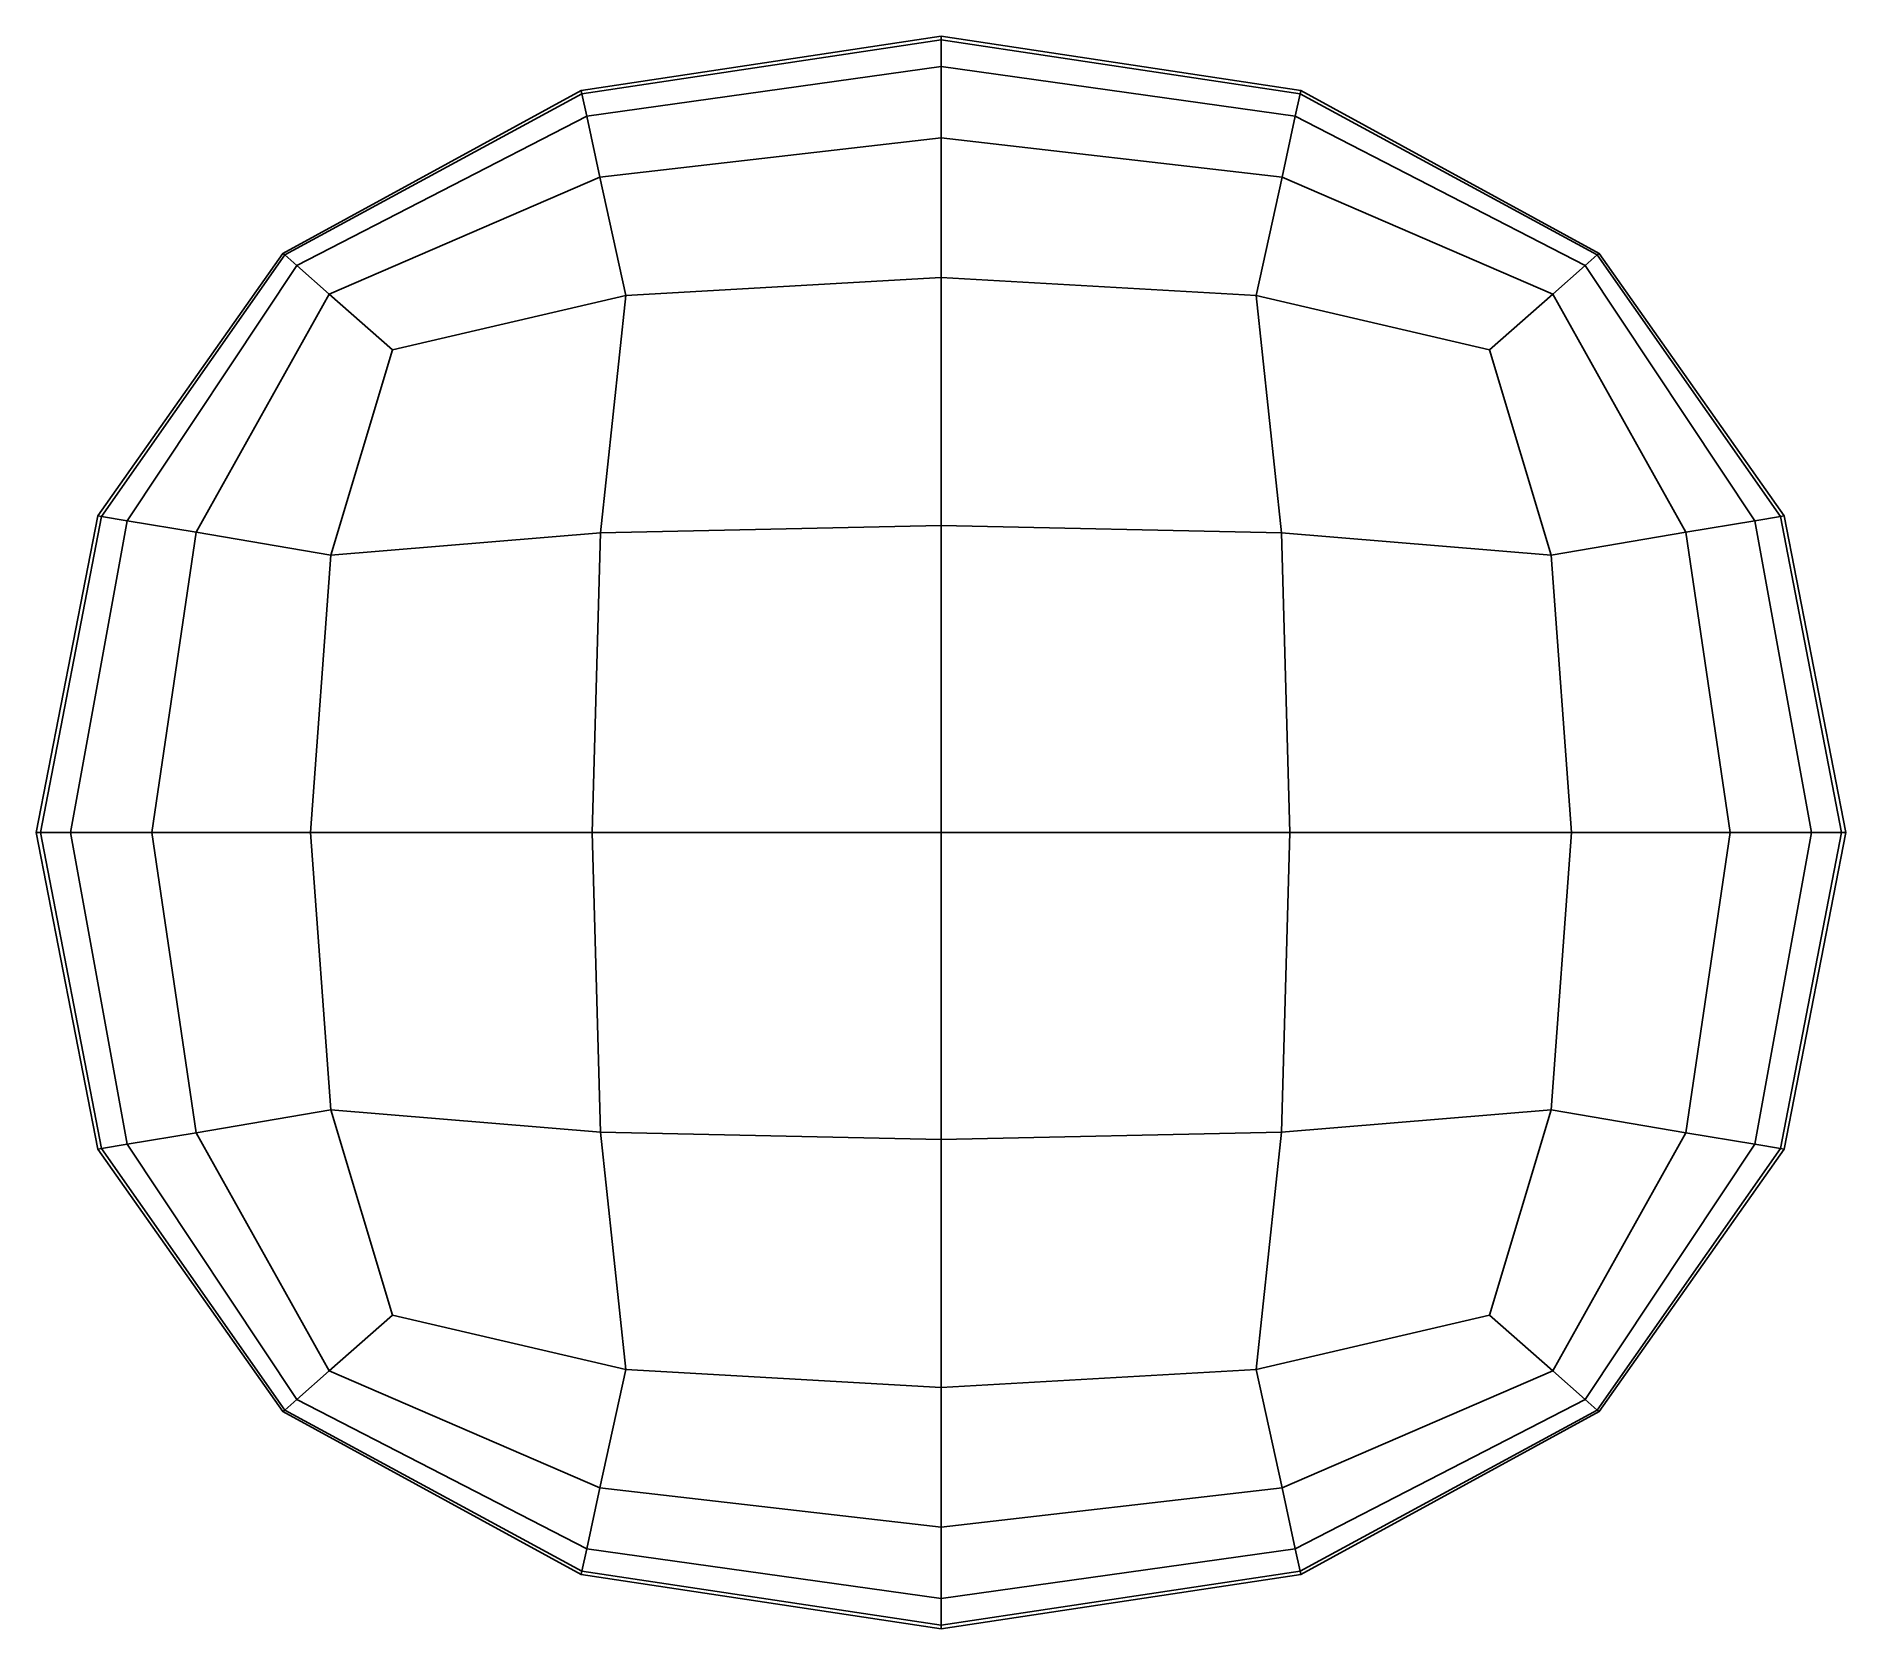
# Model space of a CAD drawing. Extents: x -6000 to 6000, y -5280 to 5280.
import ezdxf

# ---------------------------------------------------------------- set-up
doc = ezdxf.new("R2010")
doc.units = 0

msp = doc.modelspace()

# ---------------------------------------------------------------- linework, layer by layer
for points in [[(-2381.891113, 4898.75, 157068.921875), (-2386.507568, 4920, 150038.46875), (0, 5280, 150038.46875), (0, 5255, 157073.546875)], [(-2386.507568, 4920, 150038.46875), (-2386.507568, 4920, 142923.078125), (0, 5280, 142923.078125), (0, 5280, 150038.46875)], [(-2386.507568, 4920, 142923.078125), (-2386.507568, 4920, 135807.6875), (0, 5280, 135807.6875), (0, 5280, 142923.078125)], [(-2386.507568, 4920, 135807.6875), (-2386.507568, 4920, 128692.304688), (0, 5280, 128692.304688), (0, 5280, 135807.6875)], [(-2386.507568, 4920, 128692.304688), (-2386.507568, 4920, 121576.921875), (0, 5280, 121576.921875), (0, 5280, 128692.304688)], [(-2386.507568, 4920, 121576.921875), (-2386.507568, 4920, 114461.539063), (0, 5280, 114461.539063), (0, 5280, 121576.921875)], [(-2386.507568, 4920, 114461.539063), (-2386.507568, 4920, 107346.15625), (0, 5280, 107346.15625), (0, 5280, 114461.539063)], [(-2386.507568, 4920, 107346.15625), (-2386.507568, 4920, 100230.765625), (0, 5280, 100230.765625), (0, 5280, 107346.15625)], [(-2386.507568, 4920, 100230.765625), (-2386.507568, 4920, 93115.382813), (0, 5280, 93115.382813), (0, 5280, 100230.765625)], [(-2386.507568, 4920, 93115.382813), (-2386.507568, 4920, 86000), (0, 5280, 86000), (0, 5280, 93115.382813)], [(-2386.507568, 4920, 86000), (-2386.507568, 4920, 78884.609375), (0, 5280, 78884.609375), (0, 5280, 86000)], [(-2386.507568, 4920, 78884.609375), (-2386.507568, 4920, 71769.226563), (0, 5280, 71769.226563), (0, 5280, 78884.609375)], [(-2386.507568, 4920, 71769.226563), (-2386.507568, 4920, 64653.84375), (0, 5280, 64653.84375), (0, 5280, 71769.226563)], [(-2386.507568, 4920, 64653.84375), (-2386.507568, 4920, 57538.460938), (0, 5280, 57538.460938), (0, 5280, 64653.84375)], [(-2386.507568, 4920, 57538.460938), (-2386.507568, 4920, 50423.074219), (0, 5280, 50423.074219), (0, 5280, 57538.460938)], [(-2386.507568, 4920, 50423.074219), (-2386.507568, 4920, 43307.6875), (0, 5280, 43307.6875), (0, 5280, 50423.074219)], [(-2386.507568, 4920, 43307.6875), (-2386.507568, 4920, 36192.304688), (0, 5280, 36192.304688), (0, 5280, 43307.6875)], [(-2386.507568, 4920, 36192.304688), (-2386.507568, 4920, 29076.919922), (0, 5280, 29076.919922), (0, 5280, 36192.304688)], [(-2386.507568, 4920, 29076.919922), (-2386.507568, 4920, 21961.535156), (0, 5280, 21961.535156), (0, 5280, 29076.919922)], [(-2386.507568, 4920, 21961.535156), (-2386.507568, 4920, 14846.151367), (0, 5280, 14846.151367), (0, 5280, 21961.535156)], [(-2386.507568, 4920, 14846.151367), (-2386.507568, 4920, 7730.766602), (0, 5280, 7730.766602), (0, 5280, 14846.151367)], [(-2386.507568, 4920, 7730.766602), (-2386.507568, 4920, 615.380737), (0, 5280, 615.380737), (0, 5280, 7730.766602)], [(-2386.507568, 4920, 615.380737), (-2386.507568, 4920, -6500.005371), (0, 5280, -6500.005371), (0, 5280, 615.380737)], [(-2386.507568, 4920, -6500.005371), (-2386.507568, 4920, -13615.391602), (0, 5280, -13615.391602), (0, 5280, -6500.005371)], [(-2386.507568, 4920, -13615.391602), (-2386.507568, 4920, -20730.777344), (0, 5280, -20730.777344), (0, 5280, -13615.391602)], [(-2386.507568, 4920, -20730.777344), (-2386.507568, 4920, -27846.162109), (0, 5280, -27846.162109), (0, 5280, -20730.777344)], [(-2386.507568, 4920, -27846.162109), (-2386.507568, 4920, -34961.546875), (0, 5280, -34961.546875), (0, 5280, -27846.162109)], [(-2386.507568, 4920, -34961.546875), (-2386.507568, 4920, -42076.933594), (0, 5280, -42076.933594), (0, 5280, -34961.546875)], [(-2386.507568, 4920, -42076.933594), (-2386.507568, 4920, -49192.316406), (0, 5280, -49192.316406), (0, 5280, -42076.933594)], [(-2386.507568, 4920, -49192.316406), (-2386.507568, 4920, -56307.699219), (0, 5280, -56307.699219), (0, 5280, -49192.316406)], [(-2386.507568, 4920, -56307.699219), (-2386.507568, 4920, -63423.085938), (0, 5280, -63423.085938), (0, 5280, -56307.699219)], [(-2386.507568, 4920, -63423.085938), (-2386.507568, 4920, -70538.46875), (0, 5280, -70538.46875), (0, 5280, -63423.085938)], [(-2386.507568, 4920, -70538.46875), (-2386.507568, 4920, -77653.851563), (0, 5280, -77653.851563), (0, 5280, -70538.46875)], [(-2386.507568, 4920, -77653.851563), (-2386.507568, 4920, -84769.234375), (0, 5280, -84769.234375), (0, 5280, -77653.851563)], [(-2386.507568, 4920, -84769.234375), (-2386.507568, 4920, -91884.625), (0, 5280, -91884.625), (0, 5280, -84769.234375)], [(-2386.507568, 4920, -91884.625), (-2386.507568, 4920, -99000.007813), (0, 5280, -99000.007813), (0, 5280, -91884.625)], [(-2386.507568, 4920, -99000.007813), (-2386.507568, 4920, -106115.390625), (0, 5280, -106115.390625), (0, 5280, -99000.007813)], [(-2386.507568, 4920, -106115.390625), (-2386.507568, 4920, -113230.773438), (0, 5280, -113230.773438), (0, 5280, -106115.390625)], [(-2386.507568, 4920, -113230.773438), (-2386.507568, 4920, -120346.15625), (0, 5280, -120346.15625), (0, 5280, -113230.773438)], [(-2386.507568, 4920, -120346.15625), (-2386.507568, 4920, -127461.539063), (0, 5280, -127461.539063), (0, 5280, -120346.15625)], [(-2386.507568, 4920, -127461.539063), (-2386.507568, 4920, -134576.921875), (0, 5280, -134576.921875), (0, 5280, -127461.539063)], [(-2386.507568, 4920, -134576.921875), (-2386.507568, 4920, -141692.3125), (0, 5280, -141692.3125), (0, 5280, -134576.921875)], [(-2386.507568, 4920, -141692.3125), (-2386.507568, 4920, -148807.6875), (0, 5280, -148807.6875), (0, 5280, -141692.3125)], [(-2386.507568, 4920, -148807.6875), (-2386.507568, 4920, -155923.078125), (0, 5280, -155923.078125), (0, 5280, -148807.6875)], [(-2386.507568, 4920, -155923.078125), (-2386.507568, 4920, -163038.46875), (0, 5280, -163038.46875), (0, 5280, -155923.078125)], [(-2386.507568, 4920, -163038.46875), (-2381.891113, 4898.75, -170068.921875), (0, 5255, -170073.5625), (0, 5280, -163038.46875)], [(-2349.57373, 4750, 163589.8125), (-2381.891113, 4898.75, 157068.921875), (0, 5255, 157073.546875), (0, 5080, 163626.859375)], [(-2381.891113, 4898.75, -170068.921875), (-2349.57373, 4750, -176589.8125), (0, 5080, -176626.875), (0, 5255, -170073.5625)], [(0, 5255, 157073.546875), (0, 5280, 150038.46875), (2386.507568, 4920, 150038.46875), (2381.891113, 4898.75, 157068.921875)], [(0, 5280, 150038.46875), (0, 5280, 142923.078125), (2386.507568, 4920, 142923.078125), (2386.507568, 4920, 150038.46875)], [(0, 5280, 142923.078125), (0, 5280, 135807.6875), (2386.507568, 4920, 135807.6875), (2386.507568, 4920, 142923.078125)], [(0, 5280, 135807.6875), (0, 5280, 128692.304688), (2386.507568, 4920, 128692.304688), (2386.507568, 4920, 135807.6875)], [(0, 5280, 128692.304688), (0, 5280, 121576.921875), (2386.507568, 4920, 121576.921875), (2386.507568, 4920, 128692.304688)], [(0, 5280, 121576.921875), (0, 5280, 114461.539063), (2386.507568, 4920, 114461.539063), (2386.507568, 4920, 121576.921875)], [(0, 5280, 114461.539063), (0, 5280, 107346.15625), (2386.507568, 4920, 107346.15625), (2386.507568, 4920, 114461.539063)], [(0, 5280, 107346.15625), (0, 5280, 100230.765625), (2386.507568, 4920, 100230.765625), (2386.507568, 4920, 107346.15625)], [(0, 5280, 100230.765625), (0, 5280, 93115.382813), (2386.507568, 4920, 93115.382813), (2386.507568, 4920, 100230.765625)], [(0, 5280, 93115.382813), (0, 5280, 86000), (2386.507568, 4920, 86000), (2386.507568, 4920, 93115.382813)], [(0, 5280, 86000), (0, 5280, 78884.609375), (2386.507568, 4920, 78884.609375), (2386.507568, 4920, 86000)], [(0, 5280, 78884.609375), (0, 5280, 71769.226563), (2386.507568, 4920, 71769.226563), (2386.507568, 4920, 78884.609375)], [(0, 5280, 71769.226563), (0, 5280, 64653.84375), (2386.507568, 4920, 64653.84375), (2386.507568, 4920, 71769.226563)], [(0, 5280, 64653.84375), (0, 5280, 57538.460938), (2386.507568, 4920, 57538.460938), (2386.507568, 4920, 64653.84375)], [(0, 5280, 57538.460938), (0, 5280, 50423.074219), (2386.507568, 4920, 50423.074219), (2386.507568, 4920, 57538.460938)], [(0, 5280, 50423.074219), (0, 5280, 43307.6875), (2386.507568, 4920, 43307.6875), (2386.507568, 4920, 50423.074219)], [(0, 5280, 43307.6875), (0, 5280, 36192.304688), (2386.507568, 4920, 36192.304688), (2386.507568, 4920, 43307.6875)], [(0, 5280, 36192.304688), (0, 5280, 29076.919922), (2386.507568, 4920, 29076.919922), (2386.507568, 4920, 36192.304688)], [(0, 5280, 29076.919922), (0, 5280, 21961.535156), (2386.507568, 4920, 21961.535156), (2386.507568, 4920, 29076.919922)], [(0, 5280, 21961.535156), (0, 5280, 14846.151367), (2386.507568, 4920, 14846.151367), (2386.507568, 4920, 21961.535156)], [(0, 5280, 14846.151367), (0, 5280, 7730.766602), (2386.507568, 4920, 7730.766602), (2386.507568, 4920, 14846.151367)], [(0, 5280, 7730.766602), (0, 5280, 615.380737), (2386.507568, 4920, 615.380737), (2386.507568, 4920, 7730.766602)], [(0, 5280, 615.380737), (0, 5280, -6500.005371), (2386.507568, 4920, -6500.005371), (2386.507568, 4920, 615.380737)], [(0, 5280, -6500.005371), (0, 5280, -13615.391602), (2386.507568, 4920, -13615.391602), (2386.507568, 4920, -6500.005371)], [(0, 5280, -13615.391602), (0, 5280, -20730.777344), (2386.507568, 4920, -20730.777344), (2386.507568, 4920, -13615.391602)], [(0, 5280, -20730.777344), (0, 5280, -27846.162109), (2386.507568, 4920, -27846.162109), (2386.507568, 4920, -20730.777344)], [(0, 5280, -27846.162109), (0, 5280, -34961.546875), (2386.507568, 4920, -34961.546875), (2386.507568, 4920, -27846.162109)], [(0, 5280, -34961.546875), (0, 5280, -42076.933594), (2386.507568, 4920, -42076.933594), (2386.507568, 4920, -34961.546875)], [(0, 5280, -42076.933594), (0, 5280, -49192.316406), (2386.507568, 4920, -49192.316406), (2386.507568, 4920, -42076.933594)], [(0, 5280, -49192.316406), (0, 5280, -56307.699219), (2386.507568, 4920, -56307.699219), (2386.507568, 4920, -49192.316406)], [(0, 5280, -56307.699219), (0, 5280, -63423.085938), (2386.507568, 4920, -63423.085938), (2386.507568, 4920, -56307.699219)], [(0, 5280, -63423.085938), (0, 5280, -70538.46875), (2386.507568, 4920, -70538.46875), (2386.507568, 4920, -63423.085938)], [(0, 5280, -70538.46875), (0, 5280, -77653.851563), (2386.507568, 4920, -77653.851563), (2386.507568, 4920, -70538.46875)], [(0, 5280, -77653.851563), (0, 5280, -84769.234375), (2386.507568, 4920, -84769.234375), (2386.507568, 4920, -77653.851563)], [(0, 5280, -84769.234375), (0, 5280, -91884.625), (2386.507568, 4920, -91884.625), (2386.507568, 4920, -84769.234375)], [(0, 5280, -91884.625), (0, 5280, -99000.007813), (2386.507568, 4920, -99000.007813), (2386.507568, 4920, -91884.625)], [(0, 5280, -99000.007813), (0, 5280, -106115.390625), (2386.507568, 4920, -106115.390625), (2386.507568, 4920, -99000.007813)], [(0, 5280, -106115.390625), (0, 5280, -113230.773438), (2386.507568, 4920, -113230.773438), (2386.507568, 4920, -106115.390625)], [(0, 5280, -113230.773438), (0, 5280, -120346.15625), (2386.507568, 4920, -120346.15625), (2386.507568, 4920, -113230.773438)], [(0, 5280, -120346.15625), (0, 5280, -127461.539063), (2386.507568, 4920, -127461.539063), (2386.507568, 4920, -120346.15625)], [(0, 5280, -127461.539063), (0, 5280, -134576.921875), (2386.507568, 4920, -134576.921875), (2386.507568, 4920, -127461.539063)], [(0, 5280, -134576.921875), (0, 5280, -141692.3125), (2386.507568, 4920, -141692.3125), (2386.507568, 4920, -134576.921875)], [(0, 5280, -141692.3125), (0, 5280, -148807.6875), (2386.507568, 4920, -148807.6875), (2386.507568, 4920, -141692.3125)], [(0, 5280, -148807.6875), (0, 5280, -155923.078125), (2386.507568, 4920, -155923.078125), (2386.507568, 4920, -148807.6875)], [(0, 5280, -155923.078125), (0, 5280, -163038.46875), (2386.507568, 4920, -163038.46875), (2386.507568, 4920, -155923.078125)], [(0, 5280, -163038.46875), (0, 5255, -170073.5625), (2381.891113, 4898.75, -170068.921875), (2386.507568, 4920, -163038.46875)], [(0, 5080, 163626.859375), (0, 5255, 157073.546875), (2381.891113, 4898.75, 157068.921875), (2349.57373, 4750, 163589.8125)], [(0, 5255, -170073.5625), (0, 5080, -176626.875), (2349.57373, 4750, -176589.8125), (2381.891113, 4898.75, -170068.921875)], [(-2261.855225, 4346.25, 169091.5625), (-2349.57373, 4750, 163589.8125), (0, 5080, 163626.859375), (0, 4605, 169216.640625)], [(-2349.57373, 4750, -176589.8125), (-2261.855225, 4346.25, -182091.578125), (0, 4605, -182216.65625), (0, 5080, -176626.875)], [(0, 4605, 169216.640625), (0, 5080, 163626.859375), (2349.57373, 4750, 163589.8125), (2261.855225, 4346.25, 169091.5625)], [(0, 5080, -176626.875), (0, 4605, -182216.65625), (2261.855225, 4346.25, -182091.578125), (2349.57373, 4750, -176589.8125)], [(-4352.535645, 3830, 157055.015625), (-4363.899902, 3839.999756, 150038.46875), (-2386.507568, 4920, 150038.46875), (-2381.891113, 4898.75, 157068.921875)], [(-4363.899902, 3839.999756, 150038.46875), (-4363.899902, 3839.999756, 142923.078125), (-2386.507568, 4920, 142923.078125), (-2386.507568, 4920, 150038.46875)], [(-4363.899902, 3839.999756, 142923.078125), (-4363.899902, 3839.999756, 135807.6875), (-2386.507568, 4920, 135807.6875), (-2386.507568, 4920, 142923.078125)], [(-4363.899902, 3839.999756, 135807.6875), (-4363.899902, 3839.999756, 128692.304688), (-2386.507568, 4920, 128692.304688), (-2386.507568, 4920, 135807.6875)], [(-4363.899902, 3839.999756, 128692.304688), (-4363.899902, 3839.999756, 121576.921875), (-2386.507568, 4920, 121576.921875), (-2386.507568, 4920, 128692.304688)], [(-4363.899902, 3839.999756, 121576.921875), (-4363.899902, 3839.999756, 114461.539063), (-2386.507568, 4920, 114461.539063), (-2386.507568, 4920, 121576.921875)], [(-4363.899902, 3839.999756, 114461.539063), (-4363.899902, 3839.999756, 107346.15625), (-2386.507568, 4920, 107346.15625), (-2386.507568, 4920, 114461.539063)], [(-4363.899902, 3839.999756, 107346.15625), (-4363.899902, 3839.999756, 100230.765625), (-2386.507568, 4920, 100230.765625), (-2386.507568, 4920, 107346.15625)], [(-4363.899902, 3839.999756, 100230.765625), (-4363.899902, 3839.999756, 93115.382813), (-2386.507568, 4920, 93115.382813), (-2386.507568, 4920, 100230.765625)], [(-4363.899902, 3839.999756, 93115.382813), (-4363.899902, 3839.999756, 86000), (-2386.507568, 4920, 86000), (-2386.507568, 4920, 93115.382813)], [(-4363.899902, 3839.999756, 86000), (-4363.899902, 3839.999756, 78884.609375), (-2386.507568, 4920, 78884.609375), (-2386.507568, 4920, 86000)], [(-4363.899902, 3839.999756, 78884.609375), (-4363.899902, 3839.999756, 71769.226563), (-2386.507568, 4920, 71769.226563), (-2386.507568, 4920, 78884.609375)], [(-4363.899902, 3839.999756, 71769.226563), (-4363.899902, 3839.999756, 64653.84375), (-2386.507568, 4920, 64653.84375), (-2386.507568, 4920, 71769.226563)], [(-4363.899902, 3839.999756, 64653.84375), (-4363.899902, 3839.999756, 57538.460938), (-2386.507568, 4920, 57538.460938), (-2386.507568, 4920, 64653.84375)], [(-4363.899902, 3839.999756, 57538.460938), (-4363.899902, 3839.999756, 50423.074219), (-2386.507568, 4920, 50423.074219), (-2386.507568, 4920, 57538.460938)], [(-4363.899902, 3839.999756, 50423.074219), (-4363.899902, 3839.999756, 43307.6875), (-2386.507568, 4920, 43307.6875), (-2386.507568, 4920, 50423.074219)], [(-4363.899902, 3839.999756, 43307.6875), (-4363.899902, 3839.999756, 36192.304688), (-2386.507568, 4920, 36192.304688), (-2386.507568, 4920, 43307.6875)], [(-4363.899902, 3839.999756, 36192.304688), (-4363.899902, 3839.999756, 29076.919922), (-2386.507568, 4920, 29076.919922), (-2386.507568, 4920, 36192.304688)], [(-4363.899902, 3839.999756, 29076.919922), (-4363.899902, 3839.999756, 21961.535156), (-2386.507568, 4920, 21961.535156), (-2386.507568, 4920, 29076.919922)], [(-4363.899902, 3839.999756, 21961.535156), (-4363.899902, 3839.999756, 14846.151367), (-2386.507568, 4920, 14846.151367), (-2386.507568, 4920, 21961.535156)], [(-4363.899902, 3839.999756, 14846.151367), (-4363.899902, 3839.999756, 7730.766602), (-2386.507568, 4920, 7730.766602), (-2386.507568, 4920, 14846.151367)], [(-4363.899902, 3839.999756, 7730.766602), (-4363.899902, 3839.999756, 615.380737), (-2386.507568, 4920, 615.380737), (-2386.507568, 4920, 7730.766602)], [(-4363.899902, 3839.999756, 615.380737), (-4363.899902, 3839.999756, -6500.005371), (-2386.507568, 4920, -6500.005371), (-2386.507568, 4920, 615.380737)], [(-4363.899902, 3839.999756, -6500.005371), (-4363.899902, 3839.999756, -13615.391602), (-2386.507568, 4920, -13615.391602), (-2386.507568, 4920, -6500.005371)], [(-4363.899902, 3839.999756, -13615.391602), (-4363.899902, 3839.999756, -20730.777344), (-2386.507568, 4920, -20730.777344), (-2386.507568, 4920, -13615.391602)], [(-4363.899902, 3839.999756, -20730.777344), (-4363.899902, 3839.999756, -27846.162109), (-2386.507568, 4920, -27846.162109), (-2386.507568, 4920, -20730.777344)], [(-4363.899902, 3839.999756, -27846.162109), (-4363.899902, 3839.999756, -34961.546875), (-2386.507568, 4920, -34961.546875), (-2386.507568, 4920, -27846.162109)], [(-4363.899902, 3839.999756, -34961.546875), (-4363.899902, 3839.999756, -42076.933594), (-2386.507568, 4920, -42076.933594), (-2386.507568, 4920, -34961.546875)], [(-4363.899902, 3839.999756, -42076.933594), (-4363.899902, 3839.999756, -49192.316406), (-2386.507568, 4920, -49192.316406), (-2386.507568, 4920, -42076.933594)], [(-4363.899902, 3839.999756, -49192.316406), (-4363.899902, 3839.999756, -56307.699219), (-2386.507568, 4920, -56307.699219), (-2386.507568, 4920, -49192.316406)], [(-4363.899902, 3839.999756, -56307.699219), (-4363.899902, 3839.999756, -63423.085938), (-2386.507568, 4920, -63423.085938), (-2386.507568, 4920, -56307.699219)], [(-4363.899902, 3839.999756, -63423.085938), (-4363.899902, 3839.999756, -70538.46875), (-2386.507568, 4920, -70538.46875), (-2386.507568, 4920, -63423.085938)], [(-4363.899902, 3839.999756, -70538.46875), (-4363.899902, 3839.999756, -77653.851563), (-2386.507568, 4920, -77653.851563), (-2386.507568, 4920, -70538.46875)], [(-4363.899902, 3839.999756, -77653.851563), (-4363.899902, 3839.999756, -84769.234375), (-2386.507568, 4920, -84769.234375), (-2386.507568, 4920, -77653.851563)], [(-4363.899902, 3839.999756, -84769.234375), (-4363.899902, 3839.999756, -91884.625), (-2386.507568, 4920, -91884.625), (-2386.507568, 4920, -84769.234375)], [(-4363.899902, 3839.999756, -91884.625), (-4363.899902, 3839.999756, -99000.007813), (-2386.507568, 4920, -99000.007813), (-2386.507568, 4920, -91884.625)], [(-4363.899902, 3839.999756, -99000.007813), (-4363.899902, 3839.999756, -106115.390625), (-2386.507568, 4920, -106115.390625), (-2386.507568, 4920, -99000.007813)], [(-4363.899902, 3839.999756, -106115.390625), (-4363.899902, 3839.999756, -113230.773438), (-2386.507568, 4920, -113230.773438), (-2386.507568, 4920, -106115.390625)], [(-4363.899902, 3839.999756, -113230.773438), (-4363.899902, 3839.999756, -120346.15625), (-2386.507568, 4920, -120346.15625), (-2386.507568, 4920, -113230.773438)], [(-4363.899902, 3839.999756, -120346.15625), (-4363.899902, 3839.999756, -127461.539063), (-2386.507568, 4920, -127461.539063), (-2386.507568, 4920, -120346.15625)], [(-4363.899902, 3839.999756, -127461.539063), (-4363.899902, 3839.999756, -134576.921875), (-2386.507568, 4920, -134576.921875), (-2386.507568, 4920, -127461.539063)], [(-4363.899902, 3839.999756, -134576.921875), (-4363.899902, 3839.999756, -141692.3125), (-2386.507568, 4920, -141692.3125), (-2386.507568, 4920, -134576.921875)], [(-4363.899902, 3839.999756, -141692.3125), (-4363.899902, 3839.999756, -148807.6875), (-2386.507568, 4920, -148807.6875), (-2386.507568, 4920, -141692.3125)], [(-4363.899902, 3839.999756, -148807.6875), (-4363.899902, 3839.999756, -155923.078125), (-2386.507568, 4920, -155923.078125), (-2386.507568, 4920, -148807.6875)], [(-4363.899902, 3839.999756, -155923.078125), (-4363.899902, 3839.999756, -163038.46875), (-2386.507568, 4920, -163038.46875), (-2386.507568, 4920, -155923.078125)], [(-4363.899902, 3839.999756, -163038.46875), (-4352.535645, 3830, -170055.03125), (-2381.891113, 4898.75, -170068.921875), (-2386.507568, 4920, -163038.46875)], [(-4272.985352, 3759.999512, 163478.625), (-4352.535645, 3830, 157055.015625), (-2381.891113, 4898.75, 157068.921875), (-2349.57373, 4750, 163589.8125)], [(-4352.535645, 3830, -170055.03125), (-4272.985352, 3759.999512, -176478.640625), (-2349.57373, 4750, -176589.8125), (-2381.891113, 4898.75, -170068.921875)], [(2349.57373, 4750, 163589.8125), (2381.891113, 4898.75, 157068.921875), (4352.535645, 3830, 157055.015625), (4272.985352, 3759.999512, 163478.625)], [(2381.891113, 4898.75, -170068.921875), (2349.57373, 4750, -176589.8125), (4272.985352, 3759.999512, -176478.640625), (4352.535645, 3830, -170055.03125)], [(2381.891113, 4898.75, 157068.921875), (2386.507568, 4920, 150038.46875), (4363.899902, 3839.999756, 150038.46875), (4352.535645, 3830, 157055.015625)], [(2386.507568, 4920, -163038.46875), (2381.891113, 4898.75, -170068.921875), (4352.535645, 3830, -170055.03125), (4363.899902, 3839.999756, -163038.46875)], [(2386.507568, 4920, 150038.46875), (2386.507568, 4920, 142923.078125), (4363.899902, 3839.999756, 142923.078125), (4363.899902, 3839.999756, 150038.46875)], [(2386.507568, 4920, 142923.078125), (2386.507568, 4920, 135807.6875), (4363.899902, 3839.999756, 135807.6875), (4363.899902, 3839.999756, 142923.078125)], [(2386.507568, 4920, 135807.6875), (2386.507568, 4920, 128692.304688), (4363.899902, 3839.999756, 128692.304688), (4363.899902, 3839.999756, 135807.6875)], [(2386.507568, 4920, 128692.304688), (2386.507568, 4920, 121576.921875), (4363.899902, 3839.999756, 121576.921875), (4363.899902, 3839.999756, 128692.304688)], [(2386.507568, 4920, 121576.921875), (2386.507568, 4920, 114461.539063), (4363.899902, 3839.999756, 114461.539063), (4363.899902, 3839.999756, 121576.921875)], [(2386.507568, 4920, 114461.539063), (2386.507568, 4920, 107346.15625), (4363.899902, 3839.999756, 107346.15625), (4363.899902, 3839.999756, 114461.539063)], [(2386.507568, 4920, 107346.15625), (2386.507568, 4920, 100230.765625), (4363.899902, 3839.999756, 100230.765625), (4363.899902, 3839.999756, 107346.15625)], [(2386.507568, 4920, 100230.765625), (2386.507568, 4920, 93115.382813), (4363.899902, 3839.999756, 93115.382813), (4363.899902, 3839.999756, 100230.765625)], [(2386.507568, 4920, 93115.382813), (2386.507568, 4920, 86000), (4363.899902, 3839.999756, 86000), (4363.899902, 3839.999756, 93115.382813)], [(2386.507568, 4920, 86000), (2386.507568, 4920, 78884.609375), (4363.899902, 3839.999756, 78884.609375), (4363.899902, 3839.999756, 86000)], [(2386.507568, 4920, 78884.609375), (2386.507568, 4920, 71769.226563), (4363.899902, 3839.999756, 71769.226563), (4363.899902, 3839.999756, 78884.609375)], [(2386.507568, 4920, 71769.226563), (2386.507568, 4920, 64653.84375), (4363.899902, 3839.999756, 64653.84375), (4363.899902, 3839.999756, 71769.226563)], [(2386.507568, 4920, 64653.84375), (2386.507568, 4920, 57538.460938), (4363.899902, 3839.999756, 57538.460938), (4363.899902, 3839.999756, 64653.84375)], [(2386.507568, 4920, 57538.460938), (2386.507568, 4920, 50423.074219), (4363.899902, 3839.999756, 50423.074219), (4363.899902, 3839.999756, 57538.460938)], [(2386.507568, 4920, 50423.074219), (2386.507568, 4920, 43307.6875), (4363.899902, 3839.999756, 43307.6875), (4363.899902, 3839.999756, 50423.074219)], [(2386.507568, 4920, 43307.6875), (2386.507568, 4920, 36192.304688), (4363.899902, 3839.999756, 36192.304688), (4363.899902, 3839.999756, 43307.6875)], [(2386.507568, 4920, 36192.304688), (2386.507568, 4920, 29076.919922), (4363.899902, 3839.999756, 29076.919922), (4363.899902, 3839.999756, 36192.304688)], [(2386.507568, 4920, 29076.919922), (2386.507568, 4920, 21961.535156), (4363.899902, 3839.999756, 21961.535156), (4363.899902, 3839.999756, 29076.919922)], [(2386.507568, 4920, 21961.535156), (2386.507568, 4920, 14846.151367), (4363.899902, 3839.999756, 14846.151367), (4363.899902, 3839.999756, 21961.535156)], [(2386.507568, 4920, 14846.151367), (2386.507568, 4920, 7730.766602), (4363.899902, 3839.999756, 7730.766602), (4363.899902, 3839.999756, 14846.151367)], [(2386.507568, 4920, 7730.766602), (2386.507568, 4920, 615.380737), (4363.899902, 3839.999756, 615.380737), (4363.899902, 3839.999756, 7730.766602)], [(2386.507568, 4920, 615.380737), (2386.507568, 4920, -6500.005371), (4363.899902, 3839.999756, -6500.005371), (4363.899902, 3839.999756, 615.380737)], [(2386.507568, 4920, -6500.005371), (2386.507568, 4920, -13615.391602), (4363.899902, 3839.999756, -13615.391602), (4363.899902, 3839.999756, -6500.005371)], [(2386.507568, 4920, -13615.391602), (2386.507568, 4920, -20730.777344), (4363.899902, 3839.999756, -20730.777344), (4363.899902, 3839.999756, -13615.391602)], [(2386.507568, 4920, -20730.777344), (2386.507568, 4920, -27846.162109), (4363.899902, 3839.999756, -27846.162109), (4363.899902, 3839.999756, -20730.777344)], [(2386.507568, 4920, -27846.162109), (2386.507568, 4920, -34961.546875), (4363.899902, 3839.999756, -34961.546875), (4363.899902, 3839.999756, -27846.162109)], [(2386.507568, 4920, -34961.546875), (2386.507568, 4920, -42076.933594), (4363.899902, 3839.999756, -42076.933594), (4363.899902, 3839.999756, -34961.546875)], [(2386.507568, 4920, -42076.933594), (2386.507568, 4920, -49192.316406), (4363.899902, 3839.999756, -49192.316406), (4363.899902, 3839.999756, -42076.933594)], [(2386.507568, 4920, -49192.316406), (2386.507568, 4920, -56307.699219), (4363.899902, 3839.999756, -56307.699219), (4363.899902, 3839.999756, -49192.316406)], [(2386.507568, 4920, -56307.699219), (2386.507568, 4920, -63423.085938), (4363.899902, 3839.999756, -63423.085938), (4363.899902, 3839.999756, -56307.699219)], [(2386.507568, 4920, -63423.085938), (2386.507568, 4920, -70538.46875), (4363.899902, 3839.999756, -70538.46875), (4363.899902, 3839.999756, -63423.085938)], [(2386.507568, 4920, -70538.46875), (2386.507568, 4920, -77653.851563), (4363.899902, 3839.999756, -77653.851563), (4363.899902, 3839.999756, -70538.46875)], [(2386.507568, 4920, -77653.851563), (2386.507568, 4920, -84769.234375), (4363.899902, 3839.999756, -84769.234375), (4363.899902, 3839.999756, -77653.851563)], [(2386.507568, 4920, -84769.234375), (2386.507568, 4920, -91884.625), (4363.899902, 3839.999756, -91884.625), (4363.899902, 3839.999756, -84769.234375)], [(2386.507568, 4920, -91884.625), (2386.507568, 4920, -99000.007813), (4363.899902, 3839.999756, -99000.007813), (4363.899902, 3839.999756, -91884.625)], [(2386.507568, 4920, -99000.007813), (2386.507568, 4920, -106115.390625), (4363.899902, 3839.999756, -106115.390625), (4363.899902, 3839.999756, -99000.007813)], [(2386.507568, 4920, -106115.390625), (2386.507568, 4920, -113230.773438), (4363.899902, 3839.999756, -113230.773438), (4363.899902, 3839.999756, -106115.390625)], [(2386.507568, 4920, -113230.773438), (2386.507568, 4920, -120346.15625), (4363.899902, 3839.999756, -120346.15625), (4363.899902, 3839.999756, -113230.773438)], [(2386.507568, 4920, -120346.15625), (2386.507568, 4920, -127461.539063), (4363.899902, 3839.999756, -127461.539063), (4363.899902, 3839.999756, -120346.15625)], [(2386.507568, 4920, -127461.539063), (2386.507568, 4920, -134576.921875), (4363.899902, 3839.999756, -134576.921875), (4363.899902, 3839.999756, -127461.539063)], [(2386.507568, 4920, -134576.921875), (2386.507568, 4920, -141692.3125), (4363.899902, 3839.999756, -141692.3125), (4363.899902, 3839.999756, -134576.921875)], [(2386.507568, 4920, -141692.3125), (2386.507568, 4920, -148807.6875), (4363.899902, 3839.999756, -148807.6875), (4363.899902, 3839.999756, -141692.3125)], [(2386.507568, 4920, -148807.6875), (2386.507568, 4920, -155923.078125), (4363.899902, 3839.999756, -155923.078125), (4363.899902, 3839.999756, -148807.6875)], [(2386.507568, 4920, -155923.078125), (2386.507568, 4920, -163038.46875), (4363.899902, 3839.999756, -163038.46875), (4363.899902, 3839.999756, -155923.078125)], [(-4057.063232, 3569.999756, 168716.34375), (-4272.985352, 3759.999512, 163478.625), (-2349.57373, 4750, 163589.8125), (-2261.855225, 4346.25, 169091.5625)], [(-4272.985352, 3759.999512, -176478.640625), (-4057.063232, 3569.999756, -181716.34375), (-2261.855225, 4346.25, -182091.578125), (-2349.57373, 4750, -176589.8125)], [(2261.855225, 4346.25, 169091.5625), (2349.57373, 4750, 163589.8125), (4272.985352, 3759.999512, 163478.625), (4057.063232, 3569.999756, 168716.34375)], [(2349.57373, 4750, -176589.8125), (2261.855225, 4346.25, -182091.578125), (4057.063232, 3569.999756, -181716.34375), (4272.985352, 3759.999512, -176478.640625)], [(-2091.0354, 3560, 173064.625), (-2261.855225, 4346.25, 169091.5625), (0, 4605, 169216.640625), (0, 3679.999756, 173361.109375)], [(-2261.855225, 4346.25, -182091.578125), (-2091.0354, 3560, -186064.640625), (0, 3679.999756, -186361.109375), (0, 4605, -182216.65625)], [(0, 3679.999756, 173361.109375), (0, 4605, 169216.640625), (2261.855225, 4346.25, 169091.5625), (2091.0354, 3560, 173064.625)], [(0, 4605, -182216.65625), (0, 3679.999756, -186361.109375), (2091.0354, 3560, -186064.640625), (2261.855225, 4346.25, -182091.578125)], [(-3636.583496, 3200, 172175.203125), (-4057.063232, 3569.999756, 168716.34375), (-2261.855225, 4346.25, 169091.5625), (-2091.0354, 3560, 173064.625)], [(-4057.063232, 3569.999756, -181716.34375), (-3636.583496, 3200, -185175.21875), (-2091.0354, 3560, -186064.640625), (-2261.855225, 4346.25, -182091.578125)], [(2091.0354, 3560, 173064.625), (2261.855225, 4346.25, 169091.5625), (4057.063232, 3569.999756, 168716.34375), (3636.583496, 3200, 172175.203125)], [(2261.855225, 4346.25, -182091.578125), (2091.0354, 3560, -186064.640625), (3636.583496, 3200, -185175.21875), (4057.063232, 3569.999756, -181716.34375)], [(-5591.246582, 2100, -163038.46875), (-5567.097656, 2095.9375, -170068.921875), (-4352.535645, 3830, -170055.03125), (-4363.899902, 3839.999756, -163038.46875)], [(-5591.246582, 2100, -134576.921875), (-5591.246582, 2100, -141692.3125), (-4363.899902, 3839.999756, -141692.3125), (-4363.899902, 3839.999756, -134576.921875)], [(-5591.246582, 2100, -141692.3125), (-5591.246582, 2100, -148807.6875), (-4363.899902, 3839.999756, -148807.6875), (-4363.899902, 3839.999756, -141692.3125)], [(-5591.246582, 2100, -148807.6875), (-5591.246582, 2100, -155923.078125), (-4363.899902, 3839.999756, -155923.078125), (-4363.899902, 3839.999756, -148807.6875)], [(-5591.246582, 2100, -155923.078125), (-5591.246582, 2100, -163038.46875), (-4363.899902, 3839.999756, -163038.46875), (-4363.899902, 3839.999756, -155923.078125)], [(-5591.246582, 2100, -106115.390625), (-5591.246582, 2100, -113230.773438), (-4363.899902, 3839.999756, -113230.773438), (-4363.899902, 3839.999756, -106115.390625)], [(-5591.246582, 2100, -113230.773438), (-5591.246582, 2100, -120346.15625), (-4363.899902, 3839.999756, -120346.15625), (-4363.899902, 3839.999756, -113230.773438)], [(-5591.246582, 2100, -120346.15625), (-5591.246582, 2100, -127461.539063), (-4363.899902, 3839.999756, -127461.539063), (-4363.899902, 3839.999756, -120346.15625)], [(-5591.246582, 2100, -127461.539063), (-5591.246582, 2100, -134576.921875), (-4363.899902, 3839.999756, -134576.921875), (-4363.899902, 3839.999756, -127461.539063)], [(-5591.246582, 2100, -77653.851563), (-5591.246582, 2100, -84769.234375), (-4363.899902, 3839.999756, -84769.234375), (-4363.899902, 3839.999756, -77653.851563)], [(-5591.246582, 2100, -84769.234375), (-5591.246582, 2100, -91884.625), (-4363.899902, 3839.999756, -91884.625), (-4363.899902, 3839.999756, -84769.234375)], [(-5591.246582, 2100, -91884.625), (-5591.246582, 2100, -99000.007813), (-4363.899902, 3839.999756, -99000.007813), (-4363.899902, 3839.999756, -91884.625)], [(-5591.246582, 2100, -99000.007813), (-5591.246582, 2100, -106115.390625), (-4363.899902, 3839.999756, -106115.390625), (-4363.899902, 3839.999756, -99000.007813)], [(-5591.246582, 2100, -49192.316406), (-5591.246582, 2100, -56307.699219), (-4363.899902, 3839.999756, -56307.699219), (-4363.899902, 3839.999756, -49192.316406)], [(-5591.246582, 2100, -56307.699219), (-5591.246582, 2100, -63423.085938), (-4363.899902, 3839.999756, -63423.085938), (-4363.899902, 3839.999756, -56307.699219)], [(-5591.246582, 2100, -63423.085938), (-5591.246582, 2100, -70538.46875), (-4363.899902, 3839.999756, -70538.46875), (-4363.899902, 3839.999756, -63423.085938)], [(-5591.246582, 2100, -70538.46875), (-5591.246582, 2100, -77653.851563), (-4363.899902, 3839.999756, -77653.851563), (-4363.899902, 3839.999756, -70538.46875)], [(-5591.246582, 2100, -20730.777344), (-5591.246582, 2100, -27846.162109), (-4363.899902, 3839.999756, -27846.162109), (-4363.899902, 3839.999756, -20730.777344)], [(-5591.246582, 2100, -27846.162109), (-5591.246582, 2100, -34961.546875), (-4363.899902, 3839.999756, -34961.546875), (-4363.899902, 3839.999756, -27846.162109)], [(-5591.246582, 2100, -34961.546875), (-5591.246582, 2100, -42076.933594), (-4363.899902, 3839.999756, -42076.933594), (-4363.899902, 3839.999756, -34961.546875)], [(-5591.246582, 2100, -42076.933594), (-5591.246582, 2100, -49192.316406), (-4363.899902, 3839.999756, -49192.316406), (-4363.899902, 3839.999756, -42076.933594)], [(-5591.246582, 2100, 7730.766602), (-5591.246582, 2100, 615.380737), (-4363.899902, 3839.999756, 615.380737), (-4363.899902, 3839.999756, 7730.766602)], [(-5591.246582, 2100, 615.380737), (-5591.246582, 2100, -6500.005371), (-4363.899902, 3839.999756, -6500.005371), (-4363.899902, 3839.999756, 615.380737)], [(-5591.246582, 2100, -6500.005371), (-5591.246582, 2100, -13615.391602), (-4363.899902, 3839.999756, -13615.391602), (-4363.899902, 3839.999756, -6500.005371)], [(-5591.246582, 2100, -13615.391602), (-5591.246582, 2100, -20730.777344), (-4363.899902, 3839.999756, -20730.777344), (-4363.899902, 3839.999756, -13615.391602)], [(-5591.246582, 2100, 36192.304688), (-5591.246582, 2100, 29076.919922), (-4363.899902, 3839.999756, 29076.919922), (-4363.899902, 3839.999756, 36192.304688)], [(-5591.246582, 2100, 29076.919922), (-5591.246582, 2100, 21961.535156), (-4363.899902, 3839.999756, 21961.535156), (-4363.899902, 3839.999756, 29076.919922)], [(-5591.246582, 2100, 21961.535156), (-5591.246582, 2100, 14846.151367), (-4363.899902, 3839.999756, 14846.151367), (-4363.899902, 3839.999756, 21961.535156)], [(-5591.246582, 2100, 14846.151367), (-5591.246582, 2100, 7730.766602), (-4363.899902, 3839.999756, 7730.766602), (-4363.899902, 3839.999756, 14846.151367)], [(-5591.246582, 2100, 64653.84375), (-5591.246582, 2100, 57538.460938), (-4363.899902, 3839.999756, 57538.460938), (-4363.899902, 3839.999756, 64653.84375)], [(-5591.246582, 2100, 57538.460938), (-5591.246582, 2100, 50423.074219), (-4363.899902, 3839.999756, 50423.074219), (-4363.899902, 3839.999756, 57538.460938)], [(-5591.246582, 2100, 50423.074219), (-5591.246582, 2100, 43307.6875), (-4363.899902, 3839.999756, 43307.6875), (-4363.899902, 3839.999756, 50423.074219)], [(-5591.246582, 2100, 43307.6875), (-5591.246582, 2100, 36192.304688), (-4363.899902, 3839.999756, 36192.304688), (-4363.899902, 3839.999756, 43307.6875)], [(-5591.246582, 2100, 93115.382813), (-5591.246582, 2100, 86000), (-4363.899902, 3839.999756, 86000), (-4363.899902, 3839.999756, 93115.382813)], [(-5591.246582, 2100, 86000), (-5591.246582, 2100, 78884.609375), (-4363.899902, 3839.999756, 78884.609375), (-4363.899902, 3839.999756, 86000)], [(-5591.246582, 2100, 78884.609375), (-5591.246582, 2100, 71769.226563), (-4363.899902, 3839.999756, 71769.226563), (-4363.899902, 3839.999756, 78884.609375)], [(-5591.246582, 2100, 71769.226563), (-5591.246582, 2100, 64653.84375), (-4363.899902, 3839.999756, 64653.84375), (-4363.899902, 3839.999756, 71769.226563)], [(-5591.246582, 2100, 121576.921875), (-5591.246582, 2100, 114461.539063), (-4363.899902, 3839.999756, 114461.539063), (-4363.899902, 3839.999756, 121576.921875)], [(-5591.246582, 2100, 114461.539063), (-5591.246582, 2100, 107346.15625), (-4363.899902, 3839.999756, 107346.15625), (-4363.899902, 3839.999756, 114461.539063)], [(-5591.246582, 2100, 107346.15625), (-5591.246582, 2100, 100230.765625), (-4363.899902, 3839.999756, 100230.765625), (-4363.899902, 3839.999756, 107346.15625)], [(-5591.246582, 2100, 100230.765625), (-5591.246582, 2100, 93115.382813), (-4363.899902, 3839.999756, 93115.382813), (-4363.899902, 3839.999756, 100230.765625)], [(-5591.246582, 2100, 150038.46875), (-5591.246582, 2100, 142923.078125), (-4363.899902, 3839.999756, 142923.078125), (-4363.899902, 3839.999756, 150038.46875)], [(-5591.246582, 2100, 142923.078125), (-5591.246582, 2100, 135807.6875), (-4363.899902, 3839.999756, 135807.6875), (-4363.899902, 3839.999756, 142923.078125)], [(-5591.246582, 2100, 135807.6875), (-5591.246582, 2100, 128692.304688), (-4363.899902, 3839.999756, 128692.304688), (-4363.899902, 3839.999756, 135807.6875)], [(-5591.246582, 2100, 128692.304688), (-5591.246582, 2100, 121576.921875), (-4363.899902, 3839.999756, 121576.921875), (-4363.899902, 3839.999756, 128692.304688)], [(-5567.097656, 2095.9375, 157068.921875), (-5591.246582, 2100, 150038.46875), (-4363.899902, 3839.999756, 150038.46875), (-4352.535645, 3830, 157055.015625)], [(-5567.097656, 2095.9375, -170068.921875), (-5398.053223, 2067.499756, -176589.8125), (-4272.985352, 3759.999512, -176478.640625), (-4352.535645, 3830, -170055.03125)], [(-5398.053223, 2067.499756, 163589.8125), (-5567.097656, 2095.9375, 157068.921875), (-4352.535645, 3830, 157055.015625), (-4272.985352, 3759.999512, 163478.625)], [(-5398.053223, 2067.499756, -176589.8125), (-4939.21875, 1990.312378, -182091.578125), (-4057.063232, 3569.999756, -181716.34375), (-4272.985352, 3759.999512, -176478.640625)], [(-4939.21875, 1990.312378, 169091.5625), (-5398.053223, 2067.499756, 163589.8125), (-4272.985352, 3759.999512, 163478.625), (-4057.063232, 3569.999756, 168716.34375)], [(4939.21875, 1990.312378, 169091.5625), (4057.063232, 3569.999756, 168716.34375), (4272.985352, 3759.999512, 163478.625), (5398.053223, 2067.499756, 163589.8125)], [(5398.053223, 2067.499756, -176589.8125), (4272.985352, 3759.999512, -176478.640625), (4057.063232, 3569.999756, -181716.34375), (4939.21875, 1990.312378, -182091.578125)], [(5398.053223, 2067.499756, 163589.8125), (4272.985352, 3759.999512, 163478.625), (4352.535645, 3830, 157055.015625), (5567.097656, 2095.9375, 157068.921875)], [(5567.097656, 2095.9375, -170068.921875), (4352.535645, 3830, -170055.03125), (4272.985352, 3759.999512, -176478.640625), (5398.053223, 2067.499756, -176589.8125)], [(5567.097656, 2095.9375, 157068.921875), (4352.535645, 3830, 157055.015625), (4363.899902, 3839.999756, 150038.46875), (5591.246582, 2100, 150038.46875)], [(5591.246582, 2100, -163038.46875), (4363.899902, 3839.999756, -163038.46875), (4352.535645, 3830, -170055.03125), (5567.097656, 2095.9375, -170068.921875)], [(5591.246582, 2100, 150038.46875), (4363.899902, 3839.999756, 150038.46875), (4363.899902, 3839.999756, 142923.078125), (5591.246582, 2100, 142923.078125)], [(5591.246582, 2100, 142923.078125), (4363.899902, 3839.999756, 142923.078125), (4363.899902, 3839.999756, 135807.6875), (5591.246582, 2100, 135807.6875)], [(5591.246582, 2100, 135807.6875), (4363.899902, 3839.999756, 135807.6875), (4363.899902, 3839.999756, 128692.304688), (5591.246582, 2100, 128692.304688)], [(5591.246582, 2100, 128692.304688), (4363.899902, 3839.999756, 128692.304688), (4363.899902, 3839.999756, 121576.921875), (5591.246582, 2100, 121576.921875)], [(5591.246582, 2100, 121576.921875), (4363.899902, 3839.999756, 121576.921875), (4363.899902, 3839.999756, 114461.539063), (5591.246582, 2100, 114461.539063)], [(5591.246582, 2100, 114461.539063), (4363.899902, 3839.999756, 114461.539063), (4363.899902, 3839.999756, 107346.15625), (5591.246582, 2100, 107346.15625)], [(5591.246582, 2100, 107346.15625), (4363.899902, 3839.999756, 107346.15625), (4363.899902, 3839.999756, 100230.765625), (5591.246582, 2100, 100230.765625)], [(5591.246582, 2100, 100230.765625), (4363.899902, 3839.999756, 100230.765625), (4363.899902, 3839.999756, 93115.382813), (5591.246582, 2100, 93115.382813)], [(5591.246582, 2100, 93115.382813), (4363.899902, 3839.999756, 93115.382813), (4363.899902, 3839.999756, 86000), (5591.246582, 2100, 86000)], [(5591.246582, 2100, 86000), (4363.899902, 3839.999756, 86000), (4363.899902, 3839.999756, 78884.609375), (5591.246582, 2100, 78884.609375)], [(5591.246582, 2100, 78884.609375), (4363.899902, 3839.999756, 78884.609375), (4363.899902, 3839.999756, 71769.226563), (5591.246582, 2100, 71769.226563)], [(5591.246582, 2100, 71769.226563), (4363.899902, 3839.999756, 71769.226563), (4363.899902, 3839.999756, 64653.84375), (5591.246582, 2100, 64653.84375)], [(5591.246582, 2100, 64653.84375), (4363.899902, 3839.999756, 64653.84375), (4363.899902, 3839.999756, 57538.460938), (5591.246582, 2100, 57538.460938)], [(5591.246582, 2100, 57538.460938), (4363.899902, 3839.999756, 57538.460938), (4363.899902, 3839.999756, 50423.074219), (5591.246582, 2100, 50423.074219)], [(5591.246582, 2100, 50423.074219), (4363.899902, 3839.999756, 50423.074219), (4363.899902, 3839.999756, 43307.6875), (5591.246582, 2100, 43307.6875)], [(5591.246582, 2100, 43307.6875), (4363.899902, 3839.999756, 43307.6875), (4363.899902, 3839.999756, 36192.304688), (5591.246582, 2100, 36192.304688)], [(5591.246582, 2100, 36192.304688), (4363.899902, 3839.999756, 36192.304688), (4363.899902, 3839.999756, 29076.919922), (5591.246582, 2100, 29076.919922)], [(5591.246582, 2100, 29076.919922), (4363.899902, 3839.999756, 29076.919922), (4363.899902, 3839.999756, 21961.535156), (5591.246582, 2100, 21961.535156)], [(5591.246582, 2100, 21961.535156), (4363.899902, 3839.999756, 21961.535156), (4363.899902, 3839.999756, 14846.151367), (5591.246582, 2100, 14846.151367)], [(5591.246582, 2100, 14846.151367), (4363.899902, 3839.999756, 14846.151367), (4363.899902, 3839.999756, 7730.766602), (5591.246582, 2100, 7730.766602)], [(5591.246582, 2100, 7730.766602), (4363.899902, 3839.999756, 7730.766602), (4363.899902, 3839.999756, 615.380737), (5591.246582, 2100, 615.380737)], [(5591.246582, 2100, 615.380737), (4363.899902, 3839.999756, 615.380737), (4363.899902, 3839.999756, -6500.005371), (5591.246582, 2100, -6500.005371)], [(5591.246582, 2100, -6500.005371), (4363.899902, 3839.999756, -6500.005371), (4363.899902, 3839.999756, -13615.391602), (5591.246582, 2100, -13615.391602)], [(5591.246582, 2100, -13615.391602), (4363.899902, 3839.999756, -13615.391602), (4363.899902, 3839.999756, -20730.777344), (5591.246582, 2100, -20730.777344)], [(5591.246582, 2100, -20730.777344), (4363.899902, 3839.999756, -20730.777344), (4363.899902, 3839.999756, -27846.162109), (5591.246582, 2100, -27846.162109)], [(5591.246582, 2100, -27846.162109), (4363.899902, 3839.999756, -27846.162109), (4363.899902, 3839.999756, -34961.546875), (5591.246582, 2100, -34961.546875)], [(5591.246582, 2100, -34961.546875), (4363.899902, 3839.999756, -34961.546875), (4363.899902, 3839.999756, -42076.933594), (5591.246582, 2100, -42076.933594)], [(5591.246582, 2100, -42076.933594), (4363.899902, 3839.999756, -42076.933594), (4363.899902, 3839.999756, -49192.316406), (5591.246582, 2100, -49192.316406)], [(5591.246582, 2100, -49192.316406), (4363.899902, 3839.999756, -49192.316406), (4363.899902, 3839.999756, -56307.699219), (5591.246582, 2100, -56307.699219)], [(5591.246582, 2100, -56307.699219), (4363.899902, 3839.999756, -56307.699219), (4363.899902, 3839.999756, -63423.085938), (5591.246582, 2100, -63423.085938)], [(5591.246582, 2100, -63423.085938), (4363.899902, 3839.999756, -63423.085938), (4363.899902, 3839.999756, -70538.46875), (5591.246582, 2100, -70538.46875)], [(5591.246582, 2100, -70538.46875), (4363.899902, 3839.999756, -70538.46875), (4363.899902, 3839.999756, -77653.851563), (5591.246582, 2100, -77653.851563)], [(5591.246582, 2100, -77653.851563), (4363.899902, 3839.999756, -77653.851563), (4363.899902, 3839.999756, -84769.234375), (5591.246582, 2100, -84769.234375)], [(5591.246582, 2100, -84769.234375), (4363.899902, 3839.999756, -84769.234375), (4363.899902, 3839.999756, -91884.625), (5591.246582, 2100, -91884.625)], [(5591.246582, 2100, -91884.625), (4363.899902, 3839.999756, -91884.625), (4363.899902, 3839.999756, -99000.007813), (5591.246582, 2100, -99000.007813)], [(5591.246582, 2100, -99000.007813), (4363.899902, 3839.999756, -99000.007813), (4363.899902, 3839.999756, -106115.390625), (5591.246582, 2100, -106115.390625)], [(5591.246582, 2100, -106115.390625), (4363.899902, 3839.999756, -106115.390625), (4363.899902, 3839.999756, -113230.773438), (5591.246582, 2100, -113230.773438)], [(5591.246582, 2100, -113230.773438), (4363.899902, 3839.999756, -113230.773438), (4363.899902, 3839.999756, -120346.15625), (5591.246582, 2100, -120346.15625)], [(5591.246582, 2100, -120346.15625), (4363.899902, 3839.999756, -120346.15625), (4363.899902, 3839.999756, -127461.539063), (5591.246582, 2100, -127461.539063)], [(5591.246582, 2100, -127461.539063), (4363.899902, 3839.999756, -127461.539063), (4363.899902, 3839.999756, -134576.921875), (5591.246582, 2100, -134576.921875)], [(5591.246582, 2100, -134576.921875), (4363.899902, 3839.999756, -134576.921875), (4363.899902, 3839.999756, -141692.3125), (5591.246582, 2100, -141692.3125)], [(5591.246582, 2100, -141692.3125), (4363.899902, 3839.999756, -141692.3125), (4363.899902, 3839.999756, -148807.6875), (5591.246582, 2100, -148807.6875)], [(5591.246582, 2100, -148807.6875), (4363.899902, 3839.999756, -148807.6875), (4363.899902, 3839.999756, -155923.078125), (5591.246582, 2100, -155923.078125)], [(5591.246582, 2100, -155923.078125), (4363.899902, 3839.999756, -155923.078125), (4363.899902, 3839.999756, -163038.46875), (5591.246582, 2100, -163038.46875)], [(-2257.238525, 1986.249878, 174954.65625), (-2091.0354, 3560, 173064.625), (0, 3679.999756, 173361.109375), (0, 2034.999878, 175584.671875)], [(-2257.238525, 1986.249878, -187954.65625), (0, 2034.999878, -188584.671875), (0, 3679.999756, -186361.109375), (-2091.0354, 3560, -186064.640625)], [(0, 2034.999878, 175584.671875), (0, 3679.999756, 173361.109375), (2091.0354, 3560, 173064.625), (2257.238525, 1986.249878, 174954.65625)], [(0, 2034.999878, -188584.671875), (2257.238525, 1986.249878, -187954.65625), (2091.0354, 3560, -186064.640625), (0, 3679.999756, -186361.109375)], [(-4939.21875, 1990.312378, -182091.578125), (-4045.698975, 1839.999878, -186064.640625), (-3636.583496, 3200, -185175.21875), (-4057.063232, 3569.999756, -181716.34375)], [(-4045.698975, 1839.999878, 173064.625), (-4939.21875, 1990.312378, 169091.5625), (-4057.063232, 3569.999756, 168716.34375), (-3636.583496, 3200, 172175.203125)], [(-4045.698975, 1839.999878, 173064.625), (-3636.583496, 3200, 172175.203125), (-2091.0354, 3560, 173064.625), (-2257.238525, 1986.249878, 174954.65625)], [(-4045.698975, 1839.999878, -186064.640625), (-2257.238525, 1986.249878, -187954.65625), (-2091.0354, 3560, -186064.640625), (-3636.583496, 3200, -185175.21875)], [(2257.238525, 1986.249878, 174954.65625), (2091.0354, 3560, 173064.625), (3636.583496, 3200, 172175.203125), (4045.698975, 1839.999878, 173064.625)], [(2257.238525, 1986.249878, -187954.65625), (4045.698975, 1839.999878, -186064.640625), (3636.583496, 3200, -185175.21875), (2091.0354, 3560, -186064.640625)], [(4045.698975, 1839.999878, 173064.625), (3636.583496, 3200, 172175.203125), (4057.063232, 3569.999756, 168716.34375), (4939.21875, 1990.312378, 169091.5625)], [(4939.21875, 1990.312378, -182091.578125), (4057.063232, 3569.999756, -181716.34375), (3636.583496, 3200, -185175.21875), (4045.698975, 1839.999878, -186064.640625)], [(-6000.362305, 0, -163038.46875), (-5971.95166, 0, -170073.5625), (-5567.097656, 2095.9375, -170068.921875), (-5591.246582, 2100, -163038.46875)], [(-6000.362305, 0, -134576.921875), (-6000.362305, 0, -141692.3125), (-5591.246582, 2100, -141692.3125), (-5591.246582, 2100, -134576.921875)], [(-6000.362305, 0, -141692.3125), (-6000.362305, 0, -148807.6875), (-5591.246582, 2100, -148807.6875), (-5591.246582, 2100, -141692.3125)], [(-6000.362305, 0, -148807.6875), (-6000.362305, 0, -155923.078125), (-5591.246582, 2100, -155923.078125), (-5591.246582, 2100, -148807.6875)], [(-6000.362305, 0, -155923.078125), (-6000.362305, 0, -163038.46875), (-5591.246582, 2100, -163038.46875), (-5591.246582, 2100, -155923.078125)], [(-6000.362305, 0, -106115.390625), (-6000.362305, 0, -113230.773438), (-5591.246582, 2100, -113230.773438), (-5591.246582, 2100, -106115.390625)], [(-6000.362305, 0, -113230.773438), (-6000.362305, 0, -120346.15625), (-5591.246582, 2100, -120346.15625), (-5591.246582, 2100, -113230.773438)], [(-6000.362305, 0, -120346.15625), (-6000.362305, 0, -127461.539063), (-5591.246582, 2100, -127461.539063), (-5591.246582, 2100, -120346.15625)], [(-6000.362305, 0, -127461.539063), (-6000.362305, 0, -134576.921875), (-5591.246582, 2100, -134576.921875), (-5591.246582, 2100, -127461.539063)], [(-6000.362305, 0, -77653.851563), (-6000.362305, 0, -84769.234375), (-5591.246582, 2100, -84769.234375), (-5591.246582, 2100, -77653.851563)], [(-6000.362305, 0, -84769.234375), (-6000.362305, 0, -91884.625), (-5591.246582, 2100, -91884.625), (-5591.246582, 2100, -84769.234375)], [(-6000.362305, 0, -91884.625), (-6000.362305, 0, -99000.007813), (-5591.246582, 2100, -99000.007813), (-5591.246582, 2100, -91884.625)], [(-6000.362305, 0, -99000.007813), (-6000.362305, 0, -106115.390625), (-5591.246582, 2100, -106115.390625), (-5591.246582, 2100, -99000.007813)], [(-6000.362305, 0, -49192.316406), (-6000.362305, 0, -56307.699219), (-5591.246582, 2100, -56307.699219), (-5591.246582, 2100, -49192.316406)], [(-6000.362305, 0, -56307.699219), (-6000.362305, 0, -63423.085938), (-5591.246582, 2100, -63423.085938), (-5591.246582, 2100, -56307.699219)], [(-6000.362305, 0, -63423.085938), (-6000.362305, 0, -70538.46875), (-5591.246582, 2100, -70538.46875), (-5591.246582, 2100, -63423.085938)], [(-6000.362305, 0, -70538.46875), (-6000.362305, 0, -77653.851563), (-5591.246582, 2100, -77653.851563), (-5591.246582, 2100, -70538.46875)], [(-6000.362305, 0, -20730.777344), (-6000.362305, 0, -27846.162109), (-5591.246582, 2100, -27846.162109), (-5591.246582, 2100, -20730.777344)], [(-6000.362305, 0, -27846.162109), (-6000.362305, 0, -34961.546875), (-5591.246582, 2100, -34961.546875), (-5591.246582, 2100, -27846.162109)], [(-6000.362305, 0, -34961.546875), (-6000.362305, 0, -42076.933594), (-5591.246582, 2100, -42076.933594), (-5591.246582, 2100, -34961.546875)], [(-6000.362305, 0, -42076.933594), (-6000.362305, 0, -49192.316406), (-5591.246582, 2100, -49192.316406), (-5591.246582, 2100, -42076.933594)], [(-6000.362305, 0, 7730.766602), (-6000.362305, 0, 615.380737), (-5591.246582, 2100, 615.380737), (-5591.246582, 2100, 7730.766602)], [(-6000.362305, 0, 615.380737), (-6000.362305, 0, -6500.005371), (-5591.246582, 2100, -6500.005371), (-5591.246582, 2100, 615.380737)], [(-6000.362305, 0, -6500.005371), (-6000.362305, 0, -13615.391602), (-5591.246582, 2100, -13615.391602), (-5591.246582, 2100, -6500.005371)], [(-6000.362305, 0, -13615.391602), (-6000.362305, 0, -20730.777344), (-5591.246582, 2100, -20730.777344), (-5591.246582, 2100, -13615.391602)], [(-6000.362305, 0, 36192.304688), (-6000.362305, 0, 29076.919922), (-5591.246582, 2100, 29076.919922), (-5591.246582, 2100, 36192.304688)], [(-6000.362305, 0, 29076.919922), (-6000.362305, 0, 21961.535156), (-5591.246582, 2100, 21961.535156), (-5591.246582, 2100, 29076.919922)], [(-6000.362305, 0, 21961.535156), (-6000.362305, 0, 14846.151367), (-5591.246582, 2100, 14846.151367), (-5591.246582, 2100, 21961.535156)], [(-6000.362305, 0, 14846.151367), (-6000.362305, 0, 7730.766602), (-5591.246582, 2100, 7730.766602), (-5591.246582, 2100, 14846.151367)], [(-6000.362305, 0, 64653.84375), (-6000.362305, 0, 57538.460938), (-5591.246582, 2100, 57538.460938), (-5591.246582, 2100, 64653.84375)], [(-6000.362305, 0, 57538.460938), (-6000.362305, 0, 50423.074219), (-5591.246582, 2100, 50423.074219), (-5591.246582, 2100, 57538.460938)], [(-6000.362305, 0, 50423.074219), (-6000.362305, 0, 43307.6875), (-5591.246582, 2100, 43307.6875), (-5591.246582, 2100, 50423.074219)], [(-6000.362305, 0, 43307.6875), (-6000.362305, 0, 36192.304688), (-5591.246582, 2100, 36192.304688), (-5591.246582, 2100, 43307.6875)], [(-6000.362305, 0, 93115.382813), (-6000.362305, 0, 86000), (-5591.246582, 2100, 86000), (-5591.246582, 2100, 93115.382813)], [(-6000.362305, 0, 86000), (-6000.362305, 0, 78884.609375), (-5591.246582, 2100, 78884.609375), (-5591.246582, 2100, 86000)], [(-6000.362305, 0, 78884.609375), (-6000.362305, 0, 71769.226563), (-5591.246582, 2100, 71769.226563), (-5591.246582, 2100, 78884.609375)], [(-6000.362305, 0, 71769.226563), (-6000.362305, 0, 64653.84375), (-5591.246582, 2100, 64653.84375), (-5591.246582, 2100, 71769.226563)], [(-6000.362305, 0, 121576.921875), (-6000.362305, 0, 114461.539063), (-5591.246582, 2100, 114461.539063), (-5591.246582, 2100, 121576.921875)], [(-6000.362305, 0, 114461.539063), (-6000.362305, 0, 107346.15625), (-5591.246582, 2100, 107346.15625), (-5591.246582, 2100, 114461.539063)], [(-6000.362305, 0, 107346.15625), (-6000.362305, 0, 100230.765625), (-5591.246582, 2100, 100230.765625), (-5591.246582, 2100, 107346.15625)], [(-6000.362305, 0, 100230.765625), (-6000.362305, 0, 93115.382813), (-5591.246582, 2100, 93115.382813), (-5591.246582, 2100, 100230.765625)], [(-6000.362305, 0, 150038.46875), (-6000.362305, 0, 142923.078125), (-5591.246582, 2100, 142923.078125), (-5591.246582, 2100, 150038.46875)], [(-6000.362305, 0, 142923.078125), (-6000.362305, 0, 135807.6875), (-5591.246582, 2100, 135807.6875), (-5591.246582, 2100, 142923.078125)], [(-6000.362305, 0, 135807.6875), (-6000.362305, 0, 128692.304688), (-5591.246582, 2100, 128692.304688), (-5591.246582, 2100, 135807.6875)], [(-6000.362305, 0, 128692.304688), (-6000.362305, 0, 121576.921875), (-5591.246582, 2100, 121576.921875), (-5591.246582, 2100, 128692.304688)], [(-5971.95166, 0, 157073.546875), (-6000.362305, 0, 150038.46875), (-5591.246582, 2100, 150038.46875), (-5567.097656, 2095.9375, 157068.921875)], [(-5971.95166, 0, -170073.5625), (-5773.076172, 0, -176626.875), (-5398.053223, 2067.499756, -176589.8125), (-5567.097656, 2095.9375, -170068.921875)], [(-5773.076172, 0, 163626.859375), (-5971.95166, 0, 157073.546875), (-5567.097656, 2095.9375, 157068.921875), (-5398.053223, 2067.499756, 163589.8125)], [(-5773.076172, 0, -176626.875), (-5233.270508, 0, -182216.65625), (-4939.21875, 1990.312378, -182091.578125), (-5398.053223, 2067.499756, -176589.8125)], [(-5233.270508, 0, 169216.640625), (-5773.076172, 0, 163626.859375), (-5398.053223, 2067.499756, 163589.8125), (-4939.21875, 1990.312378, 169091.5625)], [(5233.270508, 0, 169216.640625), (4939.21875, 1990.312378, 169091.5625), (5398.053223, 2067.499756, 163589.8125), (5773.076172, 0, 163626.859375)], [(5773.076172, 0, -176626.875), (5398.053223, 2067.499756, -176589.8125), (4939.21875, 1990.312378, -182091.578125), (5233.270508, 0, -182216.65625)], [(5773.076172, 0, 163626.859375), (5398.053223, 2067.499756, 163589.8125), (5567.097656, 2095.9375, 157068.921875), (5971.95166, 0, 157073.546875)], [(5971.95166, 0, -170073.5625), (5567.097656, 2095.9375, -170068.921875), (5398.053223, 2067.499756, -176589.8125), (5773.076172, 0, -176626.875)], [(5971.95166, 0, 157073.546875), (5567.097656, 2095.9375, 157068.921875), (5591.246582, 2100, 150038.46875), (6000.362305, 0, 150038.46875)], [(6000.362305, 0, -163038.46875), (5591.246582, 2100, -163038.46875), (5567.097656, 2095.9375, -170068.921875), (5971.95166, 0, -170073.5625)], [(6000.362305, 0, 150038.46875), (5591.246582, 2100, 150038.46875), (5591.246582, 2100, 142923.078125), (6000.362305, 0, 142923.078125)], [(6000.362305, 0, 142923.078125), (5591.246582, 2100, 142923.078125), (5591.246582, 2100, 135807.6875), (6000.362305, 0, 135807.6875)], [(6000.362305, 0, 135807.6875), (5591.246582, 2100, 135807.6875), (5591.246582, 2100, 128692.304688), (6000.362305, 0, 128692.304688)], [(6000.362305, 0, 128692.304688), (5591.246582, 2100, 128692.304688), (5591.246582, 2100, 121576.921875), (6000.362305, 0, 121576.921875)], [(6000.362305, 0, 121576.921875), (5591.246582, 2100, 121576.921875), (5591.246582, 2100, 114461.539063), (6000.362305, 0, 114461.539063)], [(6000.362305, 0, 114461.539063), (5591.246582, 2100, 114461.539063), (5591.246582, 2100, 107346.15625), (6000.362305, 0, 107346.15625)], [(6000.362305, 0, 107346.15625), (5591.246582, 2100, 107346.15625), (5591.246582, 2100, 100230.765625), (6000.362305, 0, 100230.765625)], [(6000.362305, 0, 100230.765625), (5591.246582, 2100, 100230.765625), (5591.246582, 2100, 93115.382813), (6000.362305, 0, 93115.382813)], [(6000.362305, 0, 93115.382813), (5591.246582, 2100, 93115.382813), (5591.246582, 2100, 86000), (6000.362305, 0, 86000)], [(6000.362305, 0, 86000), (5591.246582, 2100, 86000), (5591.246582, 2100, 78884.609375), (6000.362305, 0, 78884.609375)], [(6000.362305, 0, 78884.609375), (5591.246582, 2100, 78884.609375), (5591.246582, 2100, 71769.226563), (6000.362305, 0, 71769.226563)], [(6000.362305, 0, 71769.226563), (5591.246582, 2100, 71769.226563), (5591.246582, 2100, 64653.84375), (6000.362305, 0, 64653.84375)], [(6000.362305, 0, 64653.84375), (5591.246582, 2100, 64653.84375), (5591.246582, 2100, 57538.460938), (6000.362305, 0, 57538.460938)], [(6000.362305, 0, 57538.460938), (5591.246582, 2100, 57538.460938), (5591.246582, 2100, 50423.074219), (6000.362305, 0, 50423.074219)], [(6000.362305, 0, 50423.074219), (5591.246582, 2100, 50423.074219), (5591.246582, 2100, 43307.6875), (6000.362305, 0, 43307.6875)], [(6000.362305, 0, 43307.6875), (5591.246582, 2100, 43307.6875), (5591.246582, 2100, 36192.304688), (6000.362305, 0, 36192.304688)], [(6000.362305, 0, 36192.304688), (5591.246582, 2100, 36192.304688), (5591.246582, 2100, 29076.919922), (6000.362305, 0, 29076.919922)], [(6000.362305, 0, 29076.919922), (5591.246582, 2100, 29076.919922), (5591.246582, 2100, 21961.535156), (6000.362305, 0, 21961.535156)], [(6000.362305, 0, 21961.535156), (5591.246582, 2100, 21961.535156), (5591.246582, 2100, 14846.151367), (6000.362305, 0, 14846.151367)], [(6000.362305, 0, 14846.151367), (5591.246582, 2100, 14846.151367), (5591.246582, 2100, 7730.766602), (6000.362305, 0, 7730.766602)], [(6000.362305, 0, 7730.766602), (5591.246582, 2100, 7730.766602), (5591.246582, 2100, 615.380737), (6000.362305, 0, 615.380737)], [(6000.362305, 0, 615.380737), (5591.246582, 2100, 615.380737), (5591.246582, 2100, -6500.005371), (6000.362305, 0, -6500.005371)], [(6000.362305, 0, -6500.005371), (5591.246582, 2100, -6500.005371), (5591.246582, 2100, -13615.391602), (6000.362305, 0, -13615.391602)], [(6000.362305, 0, -13615.391602), (5591.246582, 2100, -13615.391602), (5591.246582, 2100, -20730.777344), (6000.362305, 0, -20730.777344)], [(6000.362305, 0, -20730.777344), (5591.246582, 2100, -20730.777344), (5591.246582, 2100, -27846.162109), (6000.362305, 0, -27846.162109)], [(6000.362305, 0, -27846.162109), (5591.246582, 2100, -27846.162109), (5591.246582, 2100, -34961.546875), (6000.362305, 0, -34961.546875)], [(6000.362305, 0, -34961.546875), (5591.246582, 2100, -34961.546875), (5591.246582, 2100, -42076.933594), (6000.362305, 0, -42076.933594)], [(6000.362305, 0, -42076.933594), (5591.246582, 2100, -42076.933594), (5591.246582, 2100, -49192.316406), (6000.362305, 0, -49192.316406)], [(6000.362305, 0, -49192.316406), (5591.246582, 2100, -49192.316406), (5591.246582, 2100, -56307.699219), (6000.362305, 0, -56307.699219)], [(6000.362305, 0, -56307.699219), (5591.246582, 2100, -56307.699219), (5591.246582, 2100, -63423.085938), (6000.362305, 0, -63423.085938)], [(6000.362305, 0, -63423.085938), (5591.246582, 2100, -63423.085938), (5591.246582, 2100, -70538.46875), (6000.362305, 0, -70538.46875)], [(6000.362305, 0, -70538.46875), (5591.246582, 2100, -70538.46875), (5591.246582, 2100, -77653.851563), (6000.362305, 0, -77653.851563)], [(6000.362305, 0, -77653.851563), (5591.246582, 2100, -77653.851563), (5591.246582, 2100, -84769.234375), (6000.362305, 0, -84769.234375)], [(6000.362305, 0, -84769.234375), (5591.246582, 2100, -84769.234375), (5591.246582, 2100, -91884.625), (6000.362305, 0, -91884.625)], [(6000.362305, 0, -91884.625), (5591.246582, 2100, -91884.625), (5591.246582, 2100, -99000.007813), (6000.362305, 0, -99000.007813)], [(6000.362305, 0, -99000.007813), (5591.246582, 2100, -99000.007813), (5591.246582, 2100, -106115.390625), (6000.362305, 0, -106115.390625)], [(6000.362305, 0, -106115.390625), (5591.246582, 2100, -106115.390625), (5591.246582, 2100, -113230.773438), (6000.362305, 0, -113230.773438)], [(6000.362305, 0, -113230.773438), (5591.246582, 2100, -113230.773438), (5591.246582, 2100, -120346.15625), (6000.362305, 0, -120346.15625)], [(6000.362305, 0, -120346.15625), (5591.246582, 2100, -120346.15625), (5591.246582, 2100, -127461.539063), (6000.362305, 0, -127461.539063)], [(6000.362305, 0, -127461.539063), (5591.246582, 2100, -127461.539063), (5591.246582, 2100, -134576.921875), (6000.362305, 0, -134576.921875)], [(6000.362305, 0, -134576.921875), (5591.246582, 2100, -134576.921875), (5591.246582, 2100, -141692.3125), (6000.362305, 0, -141692.3125)], [(6000.362305, 0, -141692.3125), (5591.246582, 2100, -141692.3125), (5591.246582, 2100, -148807.6875), (6000.362305, 0, -148807.6875)], [(6000.362305, 0, -148807.6875), (5591.246582, 2100, -148807.6875), (5591.246582, 2100, -155923.078125), (6000.362305, 0, -155923.078125)], [(6000.362305, 0, -155923.078125), (5591.246582, 2100, -155923.078125), (5591.246582, 2100, -163038.46875), (6000.362305, 0, -163038.46875)], [(-5233.270508, 0, -182216.65625), (-4182.070801, 0, -186361.109375), (-4045.698975, 1839.999878, -186064.640625), (-4939.21875, 1990.312378, -182091.578125)], [(-4182.070801, 0, 173361.109375), (-5233.270508, 0, 169216.640625), (-4939.21875, 1990.312378, 169091.5625), (-4045.698975, 1839.999878, 173064.625)], [(-4182.070801, 0, 173361.109375), (-4045.698975, 1839.999878, 173064.625), (-2257.238525, 1986.249878, 174954.65625), (-2312.639648, 0, 175584.671875)], [(-4182.070801, 0, -186361.109375), (-2312.639648, 0, -188584.671875), (-2257.238525, 1986.249878, -187954.65625), (-4045.698975, 1839.999878, -186064.640625)], [(-2312.639648, 0, 175584.671875), (-2257.238525, 1986.249878, 174954.65625), (0, 2034.999878, 175584.671875), (0, 0, 176325.859375)], [(-2312.639648, 0, -188584.671875), (0, 0, -189325.859375), (0, 2034.999878, -188584.671875), (-2257.238525, 1986.249878, -187954.65625)], [(0, 0, 176325.859375), (0, 2034.999878, 175584.671875), (2257.238525, 1986.249878, 174954.65625), (2312.639648, 0, 175584.671875)], [(0, 0, -189325.859375), (2312.639648, 0, -188584.671875), (2257.238525, 1986.249878, -187954.65625), (0, 2034.999878, -188584.671875)], [(2312.639648, 0, 175584.671875), (2257.238525, 1986.249878, 174954.65625), (4045.698975, 1839.999878, 173064.625), (4182.070801, 0, 173361.109375)], [(2312.639648, 0, -188584.671875), (4182.070801, 0, -186361.109375), (4045.698975, 1839.999878, -186064.640625), (2257.238525, 1986.249878, -187954.65625)], [(4182.070801, 0, 173361.109375), (4045.698975, 1839.999878, 173064.625), (4939.21875, 1990.312378, 169091.5625), (5233.270508, 0, 169216.640625)], [(5233.270508, 0, -182216.65625), (4939.21875, 1990.312378, -182091.578125), (4045.698975, 1839.999878, -186064.640625), (4182.070801, 0, -186361.109375)], [(-5591.246582, -2100, -163038.46875), (-5567.097656, -2095.9375, -170068.921875), (-5971.95166, 0, -170073.5625), (-6000.362305, 0, -163038.46875)], [(-5591.246582, -2100, -134576.921875), (-5591.246582, -2100, -141692.3125), (-6000.362305, 0, -141692.3125), (-6000.362305, 0, -134576.921875)], [(-5591.246582, -2100, -141692.3125), (-5591.246582, -2100, -148807.6875), (-6000.362305, 0, -148807.6875), (-6000.362305, 0, -141692.3125)], [(-5591.246582, -2100, -148807.6875), (-5591.246582, -2100, -155923.078125), (-6000.362305, 0, -155923.078125), (-6000.362305, 0, -148807.6875)], [(-5591.246582, -2100, -155923.078125), (-5591.246582, -2100, -163038.46875), (-6000.362305, 0, -163038.46875), (-6000.362305, 0, -155923.078125)], [(-5591.246582, -2100, -106115.390625), (-5591.246582, -2100, -113230.773438), (-6000.362305, 0, -113230.773438), (-6000.362305, 0, -106115.390625)], [(-5591.246582, -2100, -113230.773438), (-5591.246582, -2100, -120346.15625), (-6000.362305, 0, -120346.15625), (-6000.362305, 0, -113230.773438)], [(-5591.246582, -2100, -120346.15625), (-5591.246582, -2100, -127461.539063), (-6000.362305, 0, -127461.539063), (-6000.362305, 0, -120346.15625)], [(-5591.246582, -2100, -127461.539063), (-5591.246582, -2100, -134576.921875), (-6000.362305, 0, -134576.921875), (-6000.362305, 0, -127461.539063)], [(-5591.246582, -2100, -77653.851563), (-5591.246582, -2100, -84769.234375), (-6000.362305, 0, -84769.234375), (-6000.362305, 0, -77653.851563)], [(-5591.246582, -2100, -84769.234375), (-5591.246582, -2100, -91884.625), (-6000.362305, 0, -91884.625), (-6000.362305, 0, -84769.234375)], [(-5591.246582, -2100, -91884.625), (-5591.246582, -2100, -99000.007813), (-6000.362305, 0, -99000.007813), (-6000.362305, 0, -91884.625)], [(-5591.246582, -2100, -99000.007813), (-5591.246582, -2100, -106115.390625), (-6000.362305, 0, -106115.390625), (-6000.362305, 0, -99000.007813)], [(-5591.246582, -2100, -49192.316406), (-5591.246582, -2100, -56307.699219), (-6000.362305, 0, -56307.699219), (-6000.362305, 0, -49192.316406)], [(-5591.246582, -2100, -56307.699219), (-5591.246582, -2100, -63423.085938), (-6000.362305, 0, -63423.085938), (-6000.362305, 0, -56307.699219)], [(-5591.246582, -2100, -63423.085938), (-5591.246582, -2100, -70538.46875), (-6000.362305, 0, -70538.46875), (-6000.362305, 0, -63423.085938)], [(-5591.246582, -2100, -70538.46875), (-5591.246582, -2100, -77653.851563), (-6000.362305, 0, -77653.851563), (-6000.362305, 0, -70538.46875)], [(-5591.246582, -2100, -20730.777344), (-5591.246582, -2100, -27846.162109), (-6000.362305, 0, -27846.162109), (-6000.362305, 0, -20730.777344)], [(-5591.246582, -2100, -27846.162109), (-5591.246582, -2100, -34961.546875), (-6000.362305, 0, -34961.546875), (-6000.362305, 0, -27846.162109)], [(-5591.246582, -2100, -34961.546875), (-5591.246582, -2100, -42076.933594), (-6000.362305, 0, -42076.933594), (-6000.362305, 0, -34961.546875)], [(-5591.246582, -2100, -42076.933594), (-5591.246582, -2100, -49192.316406), (-6000.362305, 0, -49192.316406), (-6000.362305, 0, -42076.933594)], [(-5591.246582, -2100, 7730.766602), (-5591.246582, -2100, 615.380737), (-6000.362305, 0, 615.380737), (-6000.362305, 0, 7730.766602)], [(-5591.246582, -2100, 615.380737), (-5591.246582, -2100, -6500.005371), (-6000.362305, 0, -6500.005371), (-6000.362305, 0, 615.380737)], [(-5591.246582, -2100, -6500.005371), (-5591.246582, -2100, -13615.391602), (-6000.362305, 0, -13615.391602), (-6000.362305, 0, -6500.005371)], [(-5591.246582, -2100, -13615.391602), (-5591.246582, -2100, -20730.777344), (-6000.362305, 0, -20730.777344), (-6000.362305, 0, -13615.391602)], [(-5591.246582, -2100, 36192.304688), (-5591.246582, -2100, 29076.919922), (-6000.362305, 0, 29076.919922), (-6000.362305, 0, 36192.304688)], [(-5591.246582, -2100, 29076.919922), (-5591.246582, -2100, 21961.535156), (-6000.362305, 0, 21961.535156), (-6000.362305, 0, 29076.919922)], [(-5591.246582, -2100, 21961.535156), (-5591.246582, -2100, 14846.151367), (-6000.362305, 0, 14846.151367), (-6000.362305, 0, 21961.535156)], [(-5591.246582, -2100, 14846.151367), (-5591.246582, -2100, 7730.766602), (-6000.362305, 0, 7730.766602), (-6000.362305, 0, 14846.151367)], [(-5591.246582, -2100, 64653.84375), (-5591.246582, -2100, 57538.460938), (-6000.362305, 0, 57538.460938), (-6000.362305, 0, 64653.84375)], [(-5591.246582, -2100, 57538.460938), (-5591.246582, -2100, 50423.074219), (-6000.362305, 0, 50423.074219), (-6000.362305, 0, 57538.460938)], [(-5591.246582, -2100, 50423.074219), (-5591.246582, -2100, 43307.6875), (-6000.362305, 0, 43307.6875), (-6000.362305, 0, 50423.074219)], [(-5591.246582, -2100, 43307.6875), (-5591.246582, -2100, 36192.304688), (-6000.362305, 0, 36192.304688), (-6000.362305, 0, 43307.6875)], [(-5591.246582, -2100, 93115.382813), (-5591.246582, -2100, 86000), (-6000.362305, 0, 86000), (-6000.362305, 0, 93115.382813)], [(-5591.246582, -2100, 86000), (-5591.246582, -2100, 78884.609375), (-6000.362305, 0, 78884.609375), (-6000.362305, 0, 86000)], [(-5591.246582, -2100, 78884.609375), (-5591.246582, -2100, 71769.226563), (-6000.362305, 0, 71769.226563), (-6000.362305, 0, 78884.609375)], [(-5591.246582, -2100, 71769.226563), (-5591.246582, -2100, 64653.84375), (-6000.362305, 0, 64653.84375), (-6000.362305, 0, 71769.226563)], [(-5591.246582, -2100, 121576.921875), (-5591.246582, -2100, 114461.539063), (-6000.362305, 0, 114461.539063), (-6000.362305, 0, 121576.921875)], [(-5591.246582, -2100, 114461.539063), (-5591.246582, -2100, 107346.15625), (-6000.362305, 0, 107346.15625), (-6000.362305, 0, 114461.539063)], [(-5591.246582, -2100, 107346.15625), (-5591.246582, -2100, 100230.765625), (-6000.362305, 0, 100230.765625), (-6000.362305, 0, 107346.15625)], [(-5591.246582, -2100, 100230.765625), (-5591.246582, -2100, 93115.382813), (-6000.362305, 0, 93115.382813), (-6000.362305, 0, 100230.765625)], [(-5591.246582, -2100, 150038.46875), (-5591.246582, -2100, 142923.078125), (-6000.362305, 0, 142923.078125), (-6000.362305, 0, 150038.46875)], [(-5591.246582, -2100, 142923.078125), (-5591.246582, -2100, 135807.6875), (-6000.362305, 0, 135807.6875), (-6000.362305, 0, 142923.078125)], [(-5591.246582, -2100, 135807.6875), (-5591.246582, -2100, 128692.304688), (-6000.362305, 0, 128692.304688), (-6000.362305, 0, 135807.6875)], [(-5591.246582, -2100, 128692.304688), (-5591.246582, -2100, 121576.921875), (-6000.362305, 0, 121576.921875), (-6000.362305, 0, 128692.304688)], [(-5567.097656, -2095.9375, 157068.921875), (-5591.246582, -2100, 150038.46875), (-6000.362305, 0, 150038.46875), (-5971.95166, 0, 157073.546875)], [(-5567.097656, -2095.9375, -170068.921875), (-5398.053223, -2067.499756, -176589.8125), (-5773.076172, 0, -176626.875), (-5971.95166, 0, -170073.5625)], [(-5398.053223, -2067.499756, 163589.8125), (-5567.097656, -2095.9375, 157068.921875), (-5971.95166, 0, 157073.546875), (-5773.076172, 0, 163626.859375)], [(-5398.053223, -2067.499756, -176589.8125), (-4939.21875, -1990.312378, -182091.578125), (-5233.270508, 0, -182216.65625), (-5773.076172, 0, -176626.875)], [(-4939.21875, -1990.312378, 169091.5625), (-5398.053223, -2067.499756, 163589.8125), (-5773.076172, 0, 163626.859375), (-5233.270508, 0, 169216.640625)], [(-4939.21875, -1990.312378, -182091.578125), (-4045.698975, -1839.999878, -186064.640625), (-4182.070801, 0, -186361.109375), (-5233.270508, 0, -182216.65625)], [(-4045.698975, -1839.999878, 173064.625), (-4939.21875, -1990.312378, 169091.5625), (-5233.270508, 0, 169216.640625), (-4182.070801, 0, 173361.109375)], [(-4045.698975, -1839.999878, 173064.625), (-4182.070801, 0, 173361.109375), (-2312.639648, 0, 175584.671875), (-2257.238525, -1986.249878, 174954.65625)], [(-4045.698975, -1839.999878, -186064.640625), (-2257.238525, -1986.249878, -187954.65625), (-2312.639648, 0, -188584.671875), (-4182.070801, 0, -186361.109375)], [(-2257.238525, -1986.249878, 174954.65625), (-2312.639648, 0, 175584.671875), (0, 0, 176325.859375), (0, -2034.999878, 175584.671875)], [(-2257.238525, -1986.249878, -187954.65625), (0, -2034.999878, -188584.671875), (0, 0, -189325.859375), (-2312.639648, 0, -188584.671875)], [(0, -2034.999878, 175584.671875), (0, 0, 176325.859375), (2312.639648, 0, 175584.671875), (2257.238525, -1986.249878, 174954.65625)], [(0, -2034.999878, -188584.671875), (2257.238525, -1986.249878, -187954.65625), (2312.639648, 0, -188584.671875), (0, 0, -189325.859375)], [(2257.238525, -1986.249878, 174954.65625), (2312.639648, 0, 175584.671875), (4182.070801, 0, 173361.109375), (4045.698975, -1839.999878, 173064.625)], [(2257.238525, -1986.249878, -187954.65625), (4045.698975, -1839.999878, -186064.640625), (4182.070801, 0, -186361.109375), (2312.639648, 0, -188584.671875)], [(4045.698975, -1839.999878, 173064.625), (4182.070801, 0, 173361.109375), (5233.270508, 0, 169216.640625), (4939.21875, -1990.312378, 169091.5625)], [(4939.21875, -1990.312378, -182091.578125), (5233.270508, 0, -182216.65625), (4182.070801, 0, -186361.109375), (4045.698975, -1839.999878, -186064.640625)], [(4939.21875, -1990.312378, 169091.5625), (5233.270508, 0, 169216.640625), (5773.076172, 0, 163626.859375), (5398.053223, -2067.499756, 163589.8125)], [(5398.053223, -2067.499756, -176589.8125), (5773.076172, 0, -176626.875), (5233.270508, 0, -182216.65625), (4939.21875, -1990.312378, -182091.578125)], [(5398.053223, -2067.499756, 163589.8125), (5773.076172, 0, 163626.859375), (5971.95166, 0, 157073.546875), (5567.097656, -2095.9375, 157068.921875)], [(5567.097656, -2095.9375, -170068.921875), (5971.95166, 0, -170073.5625), (5773.076172, 0, -176626.875), (5398.053223, -2067.499756, -176589.8125)], [(5567.097656, -2095.9375, 157068.921875), (5971.95166, 0, 157073.546875), (6000.362305, 0, 150038.46875), (5591.246582, -2100, 150038.46875)], [(5591.246582, -2100, -163038.46875), (6000.362305, 0, -163038.46875), (5971.95166, 0, -170073.5625), (5567.097656, -2095.9375, -170068.921875)], [(5591.246582, -2100, 150038.46875), (6000.362305, 0, 150038.46875), (6000.362305, 0, 142923.078125), (5591.246582, -2100, 142923.078125)], [(5591.246582, -2100, 142923.078125), (6000.362305, 0, 142923.078125), (6000.362305, 0, 135807.6875), (5591.246582, -2100, 135807.6875)], [(5591.246582, -2100, 135807.6875), (6000.362305, 0, 135807.6875), (6000.362305, 0, 128692.304688), (5591.246582, -2100, 128692.304688)], [(5591.246582, -2100, 128692.304688), (6000.362305, 0, 128692.304688), (6000.362305, 0, 121576.921875), (5591.246582, -2100, 121576.921875)], [(5591.246582, -2100, 121576.921875), (6000.362305, 0, 121576.921875), (6000.362305, 0, 114461.539063), (5591.246582, -2100, 114461.539063)], [(5591.246582, -2100, 114461.539063), (6000.362305, 0, 114461.539063), (6000.362305, 0, 107346.15625), (5591.246582, -2100, 107346.15625)], [(5591.246582, -2100, 107346.15625), (6000.362305, 0, 107346.15625), (6000.362305, 0, 100230.765625), (5591.246582, -2100, 100230.765625)], [(5591.246582, -2100, 100230.765625), (6000.362305, 0, 100230.765625), (6000.362305, 0, 93115.382813), (5591.246582, -2100, 93115.382813)], [(5591.246582, -2100, 93115.382813), (6000.362305, 0, 93115.382813), (6000.362305, 0, 86000), (5591.246582, -2100, 86000)], [(5591.246582, -2100, 86000), (6000.362305, 0, 86000), (6000.362305, 0, 78884.609375), (5591.246582, -2100, 78884.609375)], [(5591.246582, -2100, 78884.609375), (6000.362305, 0, 78884.609375), (6000.362305, 0, 71769.226563), (5591.246582, -2100, 71769.226563)], [(5591.246582, -2100, 71769.226563), (6000.362305, 0, 71769.226563), (6000.362305, 0, 64653.84375), (5591.246582, -2100, 64653.84375)], [(5591.246582, -2100, 64653.84375), (6000.362305, 0, 64653.84375), (6000.362305, 0, 57538.460938), (5591.246582, -2100, 57538.460938)], [(5591.246582, -2100, 57538.460938), (6000.362305, 0, 57538.460938), (6000.362305, 0, 50423.074219), (5591.246582, -2100, 50423.074219)], [(5591.246582, -2100, 50423.074219), (6000.362305, 0, 50423.074219), (6000.362305, 0, 43307.6875), (5591.246582, -2100, 43307.6875)], [(5591.246582, -2100, 43307.6875), (6000.362305, 0, 43307.6875), (6000.362305, 0, 36192.304688), (5591.246582, -2100, 36192.304688)], [(5591.246582, -2100, 36192.304688), (6000.362305, 0, 36192.304688), (6000.362305, 0, 29076.919922), (5591.246582, -2100, 29076.919922)], [(5591.246582, -2100, 29076.919922), (6000.362305, 0, 29076.919922), (6000.362305, 0, 21961.535156), (5591.246582, -2100, 21961.535156)], [(5591.246582, -2100, 21961.535156), (6000.362305, 0, 21961.535156), (6000.362305, 0, 14846.151367), (5591.246582, -2100, 14846.151367)], [(5591.246582, -2100, 14846.151367), (6000.362305, 0, 14846.151367), (6000.362305, 0, 7730.766602), (5591.246582, -2100, 7730.766602)], [(5591.246582, -2100, 7730.766602), (6000.362305, 0, 7730.766602), (6000.362305, 0, 615.380737), (5591.246582, -2100, 615.380737)], [(5591.246582, -2100, 615.380737), (6000.362305, 0, 615.380737), (6000.362305, 0, -6500.005371), (5591.246582, -2100, -6500.005371)], [(5591.246582, -2100, -6500.005371), (6000.362305, 0, -6500.005371), (6000.362305, 0, -13615.391602), (5591.246582, -2100, -13615.391602)], [(5591.246582, -2100, -13615.391602), (6000.362305, 0, -13615.391602), (6000.362305, 0, -20730.777344), (5591.246582, -2100, -20730.777344)], [(5591.246582, -2100, -20730.777344), (6000.362305, 0, -20730.777344), (6000.362305, 0, -27846.162109), (5591.246582, -2100, -27846.162109)], [(5591.246582, -2100, -27846.162109), (6000.362305, 0, -27846.162109), (6000.362305, 0, -34961.546875), (5591.246582, -2100, -34961.546875)], [(5591.246582, -2100, -34961.546875), (6000.362305, 0, -34961.546875), (6000.362305, 0, -42076.933594), (5591.246582, -2100, -42076.933594)], [(5591.246582, -2100, -42076.933594), (6000.362305, 0, -42076.933594), (6000.362305, 0, -49192.316406), (5591.246582, -2100, -49192.316406)], [(5591.246582, -2100, -49192.316406), (6000.362305, 0, -49192.316406), (6000.362305, 0, -56307.699219), (5591.246582, -2100, -56307.699219)], [(5591.246582, -2100, -56307.699219), (6000.362305, 0, -56307.699219), (6000.362305, 0, -63423.085938), (5591.246582, -2100, -63423.085938)], [(5591.246582, -2100, -63423.085938), (6000.362305, 0, -63423.085938), (6000.362305, 0, -70538.46875), (5591.246582, -2100, -70538.46875)], [(5591.246582, -2100, -70538.46875), (6000.362305, 0, -70538.46875), (6000.362305, 0, -77653.851563), (5591.246582, -2100, -77653.851563)], [(5591.246582, -2100, -77653.851563), (6000.362305, 0, -77653.851563), (6000.362305, 0, -84769.234375), (5591.246582, -2100, -84769.234375)], [(5591.246582, -2100, -84769.234375), (6000.362305, 0, -84769.234375), (6000.362305, 0, -91884.625), (5591.246582, -2100, -91884.625)], [(5591.246582, -2100, -91884.625), (6000.362305, 0, -91884.625), (6000.362305, 0, -99000.007813), (5591.246582, -2100, -99000.007813)], [(5591.246582, -2100, -99000.007813), (6000.362305, 0, -99000.007813), (6000.362305, 0, -106115.390625), (5591.246582, -2100, -106115.390625)], [(5591.246582, -2100, -106115.390625), (6000.362305, 0, -106115.390625), (6000.362305, 0, -113230.773438), (5591.246582, -2100, -113230.773438)], [(5591.246582, -2100, -113230.773438), (6000.362305, 0, -113230.773438), (6000.362305, 0, -120346.15625), (5591.246582, -2100, -120346.15625)], [(5591.246582, -2100, -120346.15625), (6000.362305, 0, -120346.15625), (6000.362305, 0, -127461.539063), (5591.246582, -2100, -127461.539063)], [(5591.246582, -2100, -127461.539063), (6000.362305, 0, -127461.539063), (6000.362305, 0, -134576.921875), (5591.246582, -2100, -134576.921875)], [(5591.246582, -2100, -134576.921875), (6000.362305, 0, -134576.921875), (6000.362305, 0, -141692.3125), (5591.246582, -2100, -141692.3125)], [(5591.246582, -2100, -141692.3125), (6000.362305, 0, -141692.3125), (6000.362305, 0, -148807.6875), (5591.246582, -2100, -148807.6875)], [(5591.246582, -2100, -148807.6875), (6000.362305, 0, -148807.6875), (6000.362305, 0, -155923.078125), (5591.246582, -2100, -155923.078125)], [(5591.246582, -2100, -155923.078125), (6000.362305, 0, -155923.078125), (6000.362305, 0, -163038.46875), (5591.246582, -2100, -163038.46875)], [(-4057.063232, -3569.999756, -181716.34375), (-3636.583496, -3200, -185175.21875), (-4045.698975, -1839.999878, -186064.640625), (-4939.21875, -1990.312378, -182091.578125)], [(-3636.583496, -3200, 172175.203125), (-4057.063232, -3569.999756, 168716.34375), (-4939.21875, -1990.312378, 169091.5625), (-4045.698975, -1839.999878, 173064.625)], [(-3636.583496, -3200, 172175.203125), (-4045.698975, -1839.999878, 173064.625), (-2257.238525, -1986.249878, 174954.65625), (-2091.0354, -3560, 173064.625)], [(-3636.583496, -3200, -185175.21875), (-2091.0354, -3560, -186064.640625), (-2257.238525, -1986.249878, -187954.65625), (-4045.698975, -1839.999878, -186064.640625)], [(2091.0354, -3560, 173064.625), (2257.238525, -1986.249878, 174954.65625), (4045.698975, -1839.999878, 173064.625), (3636.583496, -3200, 172175.203125)], [(2091.0354, -3560, -186064.640625), (3636.583496, -3200, -185175.21875), (4045.698975, -1839.999878, -186064.640625), (2257.238525, -1986.249878, -187954.65625)], [(3636.583496, -3200, 172175.203125), (4045.698975, -1839.999878, 173064.625), (4939.21875, -1990.312378, 169091.5625), (4057.063232, -3569.999756, 168716.34375)], [(4057.063232, -3569.999756, -181716.34375), (4939.21875, -1990.312378, -182091.578125), (4045.698975, -1839.999878, -186064.640625), (3636.583496, -3200, -185175.21875)], [(-4272.985352, -3759.999512, -176478.640625), (-4057.063232, -3569.999756, -181716.34375), (-4939.21875, -1990.312378, -182091.578125), (-5398.053223, -2067.499756, -176589.8125)], [(-4057.063232, -3569.999756, 168716.34375), (-4272.985352, -3759.999512, 163478.625), (-5398.053223, -2067.499756, 163589.8125), (-4939.21875, -1990.312378, 169091.5625)], [(-2091.0354, -3560, 173064.625), (-2257.238525, -1986.249878, 174954.65625), (0, -2034.999878, 175584.671875), (0, -3679.999756, 173361.109375)], [(-2091.0354, -3560, -186064.640625), (0, -3679.999756, -186361.109375), (0, -2034.999878, -188584.671875), (-2257.238525, -1986.249878, -187954.65625)], [(0, -3679.999756, 173361.109375), (0, -2034.999878, 175584.671875), (2257.238525, -1986.249878, 174954.65625), (2091.0354, -3560, 173064.625)], [(0, -3679.999756, -186361.109375), (2091.0354, -3560, -186064.640625), (2257.238525, -1986.249878, -187954.65625), (0, -2034.999878, -188584.671875)], [(4057.063232, -3569.999756, 168716.34375), (4939.21875, -1990.312378, 169091.5625), (5398.053223, -2067.499756, 163589.8125), (4272.985352, -3759.999512, 163478.625)], [(4272.985352, -3759.999512, -176478.640625), (5398.053223, -2067.499756, -176589.8125), (4939.21875, -1990.312378, -182091.578125), (4057.063232, -3569.999756, -181716.34375)], [(-4363.899902, -3839.999756, -163038.46875), (-4352.535645, -3830, -170055.03125), (-5567.097656, -2095.9375, -170068.921875), (-5591.246582, -2100, -163038.46875)], [(-4352.535645, -3830, 157055.015625), (-4363.899902, -3839.999756, 150038.46875), (-5591.246582, -2100, 150038.46875), (-5567.097656, -2095.9375, 157068.921875)], [(-4363.899902, -3839.999756, -134576.921875), (-4363.899902, -3839.999756, -141692.3125), (-5591.246582, -2100, -141692.3125), (-5591.246582, -2100, -134576.921875)], [(-4363.899902, -3839.999756, -141692.3125), (-4363.899902, -3839.999756, -148807.6875), (-5591.246582, -2100, -148807.6875), (-5591.246582, -2100, -141692.3125)], [(-4363.899902, -3839.999756, -148807.6875), (-4363.899902, -3839.999756, -155923.078125), (-5591.246582, -2100, -155923.078125), (-5591.246582, -2100, -148807.6875)], [(-4363.899902, -3839.999756, -155923.078125), (-4363.899902, -3839.999756, -163038.46875), (-5591.246582, -2100, -163038.46875), (-5591.246582, -2100, -155923.078125)], [(-4363.899902, -3839.999756, -106115.390625), (-4363.899902, -3839.999756, -113230.773438), (-5591.246582, -2100, -113230.773438), (-5591.246582, -2100, -106115.390625)], [(-4363.899902, -3839.999756, -113230.773438), (-4363.899902, -3839.999756, -120346.15625), (-5591.246582, -2100, -120346.15625), (-5591.246582, -2100, -113230.773438)], [(-4363.899902, -3839.999756, -120346.15625), (-4363.899902, -3839.999756, -127461.539063), (-5591.246582, -2100, -127461.539063), (-5591.246582, -2100, -120346.15625)], [(-4363.899902, -3839.999756, -127461.539063), (-4363.899902, -3839.999756, -134576.921875), (-5591.246582, -2100, -134576.921875), (-5591.246582, -2100, -127461.539063)], [(-4363.899902, -3839.999756, -77653.851563), (-4363.899902, -3839.999756, -84769.234375), (-5591.246582, -2100, -84769.234375), (-5591.246582, -2100, -77653.851563)], [(-4363.899902, -3839.999756, -84769.234375), (-4363.899902, -3839.999756, -91884.625), (-5591.246582, -2100, -91884.625), (-5591.246582, -2100, -84769.234375)], [(-4363.899902, -3839.999756, -91884.625), (-4363.899902, -3839.999756, -99000.007813), (-5591.246582, -2100, -99000.007813), (-5591.246582, -2100, -91884.625)], [(-4363.899902, -3839.999756, -99000.007813), (-4363.899902, -3839.999756, -106115.390625), (-5591.246582, -2100, -106115.390625), (-5591.246582, -2100, -99000.007813)], [(-4363.899902, -3839.999756, -49192.316406), (-4363.899902, -3839.999756, -56307.699219), (-5591.246582, -2100, -56307.699219), (-5591.246582, -2100, -49192.316406)], [(-4363.899902, -3839.999756, -56307.699219), (-4363.899902, -3839.999756, -63423.085938), (-5591.246582, -2100, -63423.085938), (-5591.246582, -2100, -56307.699219)], [(-4363.899902, -3839.999756, -63423.085938), (-4363.899902, -3839.999756, -70538.46875), (-5591.246582, -2100, -70538.46875), (-5591.246582, -2100, -63423.085938)], [(-4363.899902, -3839.999756, -70538.46875), (-4363.899902, -3839.999756, -77653.851563), (-5591.246582, -2100, -77653.851563), (-5591.246582, -2100, -70538.46875)], [(-4363.899902, -3839.999756, -20730.777344), (-4363.899902, -3839.999756, -27846.162109), (-5591.246582, -2100, -27846.162109), (-5591.246582, -2100, -20730.777344)], [(-4363.899902, -3839.999756, -27846.162109), (-4363.899902, -3839.999756, -34961.546875), (-5591.246582, -2100, -34961.546875), (-5591.246582, -2100, -27846.162109)], [(-4363.899902, -3839.999756, -34961.546875), (-4363.899902, -3839.999756, -42076.933594), (-5591.246582, -2100, -42076.933594), (-5591.246582, -2100, -34961.546875)], [(-4363.899902, -3839.999756, -42076.933594), (-4363.899902, -3839.999756, -49192.316406), (-5591.246582, -2100, -49192.316406), (-5591.246582, -2100, -42076.933594)], [(-4363.899902, -3839.999756, 7730.766602), (-4363.899902, -3839.999756, 615.380737), (-5591.246582, -2100, 615.380737), (-5591.246582, -2100, 7730.766602)], [(-4363.899902, -3839.999756, 615.380737), (-4363.899902, -3839.999756, -6500.005371), (-5591.246582, -2100, -6500.005371), (-5591.246582, -2100, 615.380737)], [(-4363.899902, -3839.999756, -6500.005371), (-4363.899902, -3839.999756, -13615.391602), (-5591.246582, -2100, -13615.391602), (-5591.246582, -2100, -6500.005371)], [(-4363.899902, -3839.999756, -13615.391602), (-4363.899902, -3839.999756, -20730.777344), (-5591.246582, -2100, -20730.777344), (-5591.246582, -2100, -13615.391602)], [(-4363.899902, -3839.999756, 36192.304688), (-4363.899902, -3839.999756, 29076.919922), (-5591.246582, -2100, 29076.919922), (-5591.246582, -2100, 36192.304688)], [(-4363.899902, -3839.999756, 29076.919922), (-4363.899902, -3839.999756, 21961.535156), (-5591.246582, -2100, 21961.535156), (-5591.246582, -2100, 29076.919922)], [(-4363.899902, -3839.999756, 21961.535156), (-4363.899902, -3839.999756, 14846.151367), (-5591.246582, -2100, 14846.151367), (-5591.246582, -2100, 21961.535156)], [(-4363.899902, -3839.999756, 14846.151367), (-4363.899902, -3839.999756, 7730.766602), (-5591.246582, -2100, 7730.766602), (-5591.246582, -2100, 14846.151367)], [(-4363.899902, -3839.999756, 64653.84375), (-4363.899902, -3839.999756, 57538.460938), (-5591.246582, -2100, 57538.460938), (-5591.246582, -2100, 64653.84375)], [(-4363.899902, -3839.999756, 57538.460938), (-4363.899902, -3839.999756, 50423.074219), (-5591.246582, -2100, 50423.074219), (-5591.246582, -2100, 57538.460938)], [(-4363.899902, -3839.999756, 50423.074219), (-4363.899902, -3839.999756, 43307.6875), (-5591.246582, -2100, 43307.6875), (-5591.246582, -2100, 50423.074219)], [(-4363.899902, -3839.999756, 43307.6875), (-4363.899902, -3839.999756, 36192.304688), (-5591.246582, -2100, 36192.304688), (-5591.246582, -2100, 43307.6875)], [(-4363.899902, -3839.999756, 93115.382813), (-4363.899902, -3839.999756, 86000), (-5591.246582, -2100, 86000), (-5591.246582, -2100, 93115.382813)], [(-4363.899902, -3839.999756, 86000), (-4363.899902, -3839.999756, 78884.609375), (-5591.246582, -2100, 78884.609375), (-5591.246582, -2100, 86000)], [(-4363.899902, -3839.999756, 78884.609375), (-4363.899902, -3839.999756, 71769.226563), (-5591.246582, -2100, 71769.226563), (-5591.246582, -2100, 78884.609375)], [(-4363.899902, -3839.999756, 71769.226563), (-4363.899902, -3839.999756, 64653.84375), (-5591.246582, -2100, 64653.84375), (-5591.246582, -2100, 71769.226563)], [(-4363.899902, -3839.999756, 121576.921875), (-4363.899902, -3839.999756, 114461.539063), (-5591.246582, -2100, 114461.539063), (-5591.246582, -2100, 121576.921875)], [(-4363.899902, -3839.999756, 114461.539063), (-4363.899902, -3839.999756, 107346.15625), (-5591.246582, -2100, 107346.15625), (-5591.246582, -2100, 114461.539063)], [(-4363.899902, -3839.999756, 107346.15625), (-4363.899902, -3839.999756, 100230.765625), (-5591.246582, -2100, 100230.765625), (-5591.246582, -2100, 107346.15625)], [(-4363.899902, -3839.999756, 100230.765625), (-4363.899902, -3839.999756, 93115.382813), (-5591.246582, -2100, 93115.382813), (-5591.246582, -2100, 100230.765625)], [(-4363.899902, -3839.999756, 150038.46875), (-4363.899902, -3839.999756, 142923.078125), (-5591.246582, -2100, 142923.078125), (-5591.246582, -2100, 150038.46875)], [(-4363.899902, -3839.999756, 142923.078125), (-4363.899902, -3839.999756, 135807.6875), (-5591.246582, -2100, 135807.6875), (-5591.246582, -2100, 142923.078125)], [(-4363.899902, -3839.999756, 135807.6875), (-4363.899902, -3839.999756, 128692.304688), (-5591.246582, -2100, 128692.304688), (-5591.246582, -2100, 135807.6875)], [(-4363.899902, -3839.999756, 128692.304688), (-4363.899902, -3839.999756, 121576.921875), (-5591.246582, -2100, 121576.921875), (-5591.246582, -2100, 128692.304688)], [(-4352.535645, -3830, -170055.03125), (-4272.985352, -3759.999512, -176478.640625), (-5398.053223, -2067.499756, -176589.8125), (-5567.097656, -2095.9375, -170068.921875)], [(-4272.985352, -3759.999512, 163478.625), (-4352.535645, -3830, 157055.015625), (-5567.097656, -2095.9375, 157068.921875), (-5398.053223, -2067.499756, 163589.8125)], [(4272.985352, -3759.999512, 163478.625), (5398.053223, -2067.499756, 163589.8125), (5567.097656, -2095.9375, 157068.921875), (4352.535645, -3830, 157055.015625)], [(4352.535645, -3830, -170055.03125), (5567.097656, -2095.9375, -170068.921875), (5398.053223, -2067.499756, -176589.8125), (4272.985352, -3759.999512, -176478.640625)], [(4352.535645, -3830, 157055.015625), (5567.097656, -2095.9375, 157068.921875), (5591.246582, -2100, 150038.46875), (4363.899902, -3839.999756, 150038.46875)], [(4363.899902, -3839.999756, -163038.46875), (5591.246582, -2100, -163038.46875), (5567.097656, -2095.9375, -170068.921875), (4352.535645, -3830, -170055.03125)], [(4363.899902, -3839.999756, 150038.46875), (5591.246582, -2100, 150038.46875), (5591.246582, -2100, 142923.078125), (4363.899902, -3839.999756, 142923.078125)], [(4363.899902, -3839.999756, 142923.078125), (5591.246582, -2100, 142923.078125), (5591.246582, -2100, 135807.6875), (4363.899902, -3839.999756, 135807.6875)], [(4363.899902, -3839.999756, 135807.6875), (5591.246582, -2100, 135807.6875), (5591.246582, -2100, 128692.304688), (4363.899902, -3839.999756, 128692.304688)], [(4363.899902, -3839.999756, 128692.304688), (5591.246582, -2100, 128692.304688), (5591.246582, -2100, 121576.921875), (4363.899902, -3839.999756, 121576.921875)], [(4363.899902, -3839.999756, 121576.921875), (5591.246582, -2100, 121576.921875), (5591.246582, -2100, 114461.539063), (4363.899902, -3839.999756, 114461.539063)], [(4363.899902, -3839.999756, 114461.539063), (5591.246582, -2100, 114461.539063), (5591.246582, -2100, 107346.15625), (4363.899902, -3839.999756, 107346.15625)], [(4363.899902, -3839.999756, 107346.15625), (5591.246582, -2100, 107346.15625), (5591.246582, -2100, 100230.765625), (4363.899902, -3839.999756, 100230.765625)], [(4363.899902, -3839.999756, 100230.765625), (5591.246582, -2100, 100230.765625), (5591.246582, -2100, 93115.382813), (4363.899902, -3839.999756, 93115.382813)], [(4363.899902, -3839.999756, 93115.382813), (5591.246582, -2100, 93115.382813), (5591.246582, -2100, 86000), (4363.899902, -3839.999756, 86000)], [(4363.899902, -3839.999756, 86000), (5591.246582, -2100, 86000), (5591.246582, -2100, 78884.609375), (4363.899902, -3839.999756, 78884.609375)], [(4363.899902, -3839.999756, 78884.609375), (5591.246582, -2100, 78884.609375), (5591.246582, -2100, 71769.226563), (4363.899902, -3839.999756, 71769.226563)], [(4363.899902, -3839.999756, 71769.226563), (5591.246582, -2100, 71769.226563), (5591.246582, -2100, 64653.84375), (4363.899902, -3839.999756, 64653.84375)], [(4363.899902, -3839.999756, 64653.84375), (5591.246582, -2100, 64653.84375), (5591.246582, -2100, 57538.460938), (4363.899902, -3839.999756, 57538.460938)], [(4363.899902, -3839.999756, 57538.460938), (5591.246582, -2100, 57538.460938), (5591.246582, -2100, 50423.074219), (4363.899902, -3839.999756, 50423.074219)], [(4363.899902, -3839.999756, 50423.074219), (5591.246582, -2100, 50423.074219), (5591.246582, -2100, 43307.6875), (4363.899902, -3839.999756, 43307.6875)], [(4363.899902, -3839.999756, 43307.6875), (5591.246582, -2100, 43307.6875), (5591.246582, -2100, 36192.304688), (4363.899902, -3839.999756, 36192.304688)], [(4363.899902, -3839.999756, 36192.304688), (5591.246582, -2100, 36192.304688), (5591.246582, -2100, 29076.919922), (4363.899902, -3839.999756, 29076.919922)], [(4363.899902, -3839.999756, 29076.919922), (5591.246582, -2100, 29076.919922), (5591.246582, -2100, 21961.535156), (4363.899902, -3839.999756, 21961.535156)], [(4363.899902, -3839.999756, 21961.535156), (5591.246582, -2100, 21961.535156), (5591.246582, -2100, 14846.151367), (4363.899902, -3839.999756, 14846.151367)], [(4363.899902, -3839.999756, 14846.151367), (5591.246582, -2100, 14846.151367), (5591.246582, -2100, 7730.766602), (4363.899902, -3839.999756, 7730.766602)], [(4363.899902, -3839.999756, 7730.766602), (5591.246582, -2100, 7730.766602), (5591.246582, -2100, 615.380737), (4363.899902, -3839.999756, 615.380737)], [(4363.899902, -3839.999756, 615.380737), (5591.246582, -2100, 615.380737), (5591.246582, -2100, -6500.005371), (4363.899902, -3839.999756, -6500.005371)], [(4363.899902, -3839.999756, -6500.005371), (5591.246582, -2100, -6500.005371), (5591.246582, -2100, -13615.391602), (4363.899902, -3839.999756, -13615.391602)], [(4363.899902, -3839.999756, -13615.391602), (5591.246582, -2100, -13615.391602), (5591.246582, -2100, -20730.777344), (4363.899902, -3839.999756, -20730.777344)], [(4363.899902, -3839.999756, -20730.777344), (5591.246582, -2100, -20730.777344), (5591.246582, -2100, -27846.162109), (4363.899902, -3839.999756, -27846.162109)], [(4363.899902, -3839.999756, -27846.162109), (5591.246582, -2100, -27846.162109), (5591.246582, -2100, -34961.546875), (4363.899902, -3839.999756, -34961.546875)], [(4363.899902, -3839.999756, -34961.546875), (5591.246582, -2100, -34961.546875), (5591.246582, -2100, -42076.933594), (4363.899902, -3839.999756, -42076.933594)], [(4363.899902, -3839.999756, -42076.933594), (5591.246582, -2100, -42076.933594), (5591.246582, -2100, -49192.316406), (4363.899902, -3839.999756, -49192.316406)], [(4363.899902, -3839.999756, -49192.316406), (5591.246582, -2100, -49192.316406), (5591.246582, -2100, -56307.699219), (4363.899902, -3839.999756, -56307.699219)], [(4363.899902, -3839.999756, -56307.699219), (5591.246582, -2100, -56307.699219), (5591.246582, -2100, -63423.085938), (4363.899902, -3839.999756, -63423.085938)], [(4363.899902, -3839.999756, -63423.085938), (5591.246582, -2100, -63423.085938), (5591.246582, -2100, -70538.46875), (4363.899902, -3839.999756, -70538.46875)], [(4363.899902, -3839.999756, -70538.46875), (5591.246582, -2100, -70538.46875), (5591.246582, -2100, -77653.851563), (4363.899902, -3839.999756, -77653.851563)], [(4363.899902, -3839.999756, -77653.851563), (5591.246582, -2100, -77653.851563), (5591.246582, -2100, -84769.234375), (4363.899902, -3839.999756, -84769.234375)], [(4363.899902, -3839.999756, -84769.234375), (5591.246582, -2100, -84769.234375), (5591.246582, -2100, -91884.625), (4363.899902, -3839.999756, -91884.625)], [(4363.899902, -3839.999756, -91884.625), (5591.246582, -2100, -91884.625), (5591.246582, -2100, -99000.007813), (4363.899902, -3839.999756, -99000.007813)], [(4363.899902, -3839.999756, -99000.007813), (5591.246582, -2100, -99000.007813), (5591.246582, -2100, -106115.390625), (4363.899902, -3839.999756, -106115.390625)], [(4363.899902, -3839.999756, -106115.390625), (5591.246582, -2100, -106115.390625), (5591.246582, -2100, -113230.773438), (4363.899902, -3839.999756, -113230.773438)], [(4363.899902, -3839.999756, -113230.773438), (5591.246582, -2100, -113230.773438), (5591.246582, -2100, -120346.15625), (4363.899902, -3839.999756, -120346.15625)], [(4363.899902, -3839.999756, -120346.15625), (5591.246582, -2100, -120346.15625), (5591.246582, -2100, -127461.539063), (4363.899902, -3839.999756, -127461.539063)], [(4363.899902, -3839.999756, -127461.539063), (5591.246582, -2100, -127461.539063), (5591.246582, -2100, -134576.921875), (4363.899902, -3839.999756, -134576.921875)], [(4363.899902, -3839.999756, -134576.921875), (5591.246582, -2100, -134576.921875), (5591.246582, -2100, -141692.3125), (4363.899902, -3839.999756, -141692.3125)], [(4363.899902, -3839.999756, -141692.3125), (5591.246582, -2100, -141692.3125), (5591.246582, -2100, -148807.6875), (4363.899902, -3839.999756, -148807.6875)], [(4363.899902, -3839.999756, -148807.6875), (5591.246582, -2100, -148807.6875), (5591.246582, -2100, -155923.078125), (4363.899902, -3839.999756, -155923.078125)], [(4363.899902, -3839.999756, -155923.078125), (5591.246582, -2100, -155923.078125), (5591.246582, -2100, -163038.46875), (4363.899902, -3839.999756, -163038.46875)], [(-3636.583496, -3200, 172175.203125), (-2091.0354, -3560, 173064.625), (-2261.855225, -4346.25, 169091.5625), (-4057.063232, -3569.999756, 168716.34375)], [(-4057.063232, -3569.999756, -181716.34375), (-2261.855225, -4346.25, -182091.578125), (-2091.0354, -3560, -186064.640625), (-3636.583496, -3200, -185175.21875)], [(2091.0354, -3560, 173064.625), (3636.583496, -3200, 172175.203125), (4057.063232, -3569.999756, 168716.34375), (2261.855225, -4346.25, 169091.5625)], [(2261.855225, -4346.25, -182091.578125), (4057.063232, -3569.999756, -181716.34375), (3636.583496, -3200, -185175.21875), (2091.0354, -3560, -186064.640625)], [(-4057.063232, -3569.999756, 168716.34375), (-2261.855225, -4346.25, 169091.5625), (-2349.57373, -4750, 163589.8125), (-4272.985352, -3759.999512, 163478.625)], [(-4272.985352, -3759.999512, -176478.640625), (-2349.57373, -4750, -176589.8125), (-2261.855225, -4346.25, -182091.578125), (-4057.063232, -3569.999756, -181716.34375)], [(-2091.0354, -3560, 173064.625), (0, -3679.999756, 173361.109375), (0, -4605, 169216.640625), (-2261.855225, -4346.25, 169091.5625)], [(-2261.855225, -4346.25, -182091.578125), (0, -4605, -182216.65625), (0, -3679.999756, -186361.109375), (-2091.0354, -3560, -186064.640625)], [(0, -3679.999756, 173361.109375), (2091.0354, -3560, 173064.625), (2261.855225, -4346.25, 169091.5625), (0, -4605, 169216.640625)], [(0, -4605, -182216.65625), (2261.855225, -4346.25, -182091.578125), (2091.0354, -3560, -186064.640625), (0, -3679.999756, -186361.109375)], [(2261.855225, -4346.25, 169091.5625), (4057.063232, -3569.999756, 168716.34375), (4272.985352, -3759.999512, 163478.625), (2349.57373, -4750, 163589.8125)], [(2349.57373, -4750, -176589.8125), (4272.985352, -3759.999512, -176478.640625), (4057.063232, -3569.999756, -181716.34375), (2261.855225, -4346.25, -182091.578125)], [(-4352.535645, -3830, 157055.015625), (-2381.891113, -4898.75, 157068.921875), (-2386.507568, -4920, 150038.46875), (-4363.899902, -3839.999756, 150038.46875)], [(-4363.899902, -3839.999756, -163038.46875), (-2386.507568, -4920, -163038.46875), (-2381.891113, -4898.75, -170068.921875), (-4352.535645, -3830, -170055.03125)], [(-4363.899902, -3839.999756, 150038.46875), (-2386.507568, -4920, 150038.46875), (-2386.507568, -4920, 142923.078125), (-4363.899902, -3839.999756, 142923.078125)], [(-4363.899902, -3839.999756, 142923.078125), (-2386.507568, -4920, 142923.078125), (-2386.507568, -4920, 135807.6875), (-4363.899902, -3839.999756, 135807.6875)], [(-4363.899902, -3839.999756, 135807.6875), (-2386.507568, -4920, 135807.6875), (-2386.507568, -4920, 128692.304688), (-4363.899902, -3839.999756, 128692.304688)], [(-4363.899902, -3839.999756, 128692.304688), (-2386.507568, -4920, 128692.304688), (-2386.507568, -4920, 121576.921875), (-4363.899902, -3839.999756, 121576.921875)], [(-4363.899902, -3839.999756, 121576.921875), (-2386.507568, -4920, 121576.921875), (-2386.507568, -4920, 114461.539063), (-4363.899902, -3839.999756, 114461.539063)], [(-4363.899902, -3839.999756, 114461.539063), (-2386.507568, -4920, 114461.539063), (-2386.507568, -4920, 107346.15625), (-4363.899902, -3839.999756, 107346.15625)], [(-4363.899902, -3839.999756, 107346.15625), (-2386.507568, -4920, 107346.15625), (-2386.507568, -4920, 100230.765625), (-4363.899902, -3839.999756, 100230.765625)], [(-4363.899902, -3839.999756, 100230.765625), (-2386.507568, -4920, 100230.765625), (-2386.507568, -4920, 93115.382813), (-4363.899902, -3839.999756, 93115.382813)], [(-4363.899902, -3839.999756, 93115.382813), (-2386.507568, -4920, 93115.382813), (-2386.507568, -4920, 86000), (-4363.899902, -3839.999756, 86000)], [(-4363.899902, -3839.999756, 86000), (-2386.507568, -4920, 86000), (-2386.507568, -4920, 78884.609375), (-4363.899902, -3839.999756, 78884.609375)], [(-4363.899902, -3839.999756, 78884.609375), (-2386.507568, -4920, 78884.609375), (-2386.507568, -4920, 71769.226563), (-4363.899902, -3839.999756, 71769.226563)], [(-4363.899902, -3839.999756, 71769.226563), (-2386.507568, -4920, 71769.226563), (-2386.507568, -4920, 64653.84375), (-4363.899902, -3839.999756, 64653.84375)], [(-4363.899902, -3839.999756, 64653.84375), (-2386.507568, -4920, 64653.84375), (-2386.507568, -4920, 57538.460938), (-4363.899902, -3839.999756, 57538.460938)], [(-4363.899902, -3839.999756, 57538.460938), (-2386.507568, -4920, 57538.460938), (-2386.507568, -4920, 50423.074219), (-4363.899902, -3839.999756, 50423.074219)], [(-4363.899902, -3839.999756, 50423.074219), (-2386.507568, -4920, 50423.074219), (-2386.507568, -4920, 43307.6875), (-4363.899902, -3839.999756, 43307.6875)], [(-4363.899902, -3839.999756, 43307.6875), (-2386.507568, -4920, 43307.6875), (-2386.507568, -4920, 36192.304688), (-4363.899902, -3839.999756, 36192.304688)], [(-4363.899902, -3839.999756, 36192.304688), (-2386.507568, -4920, 36192.304688), (-2386.507568, -4920, 29076.919922), (-4363.899902, -3839.999756, 29076.919922)], [(-4363.899902, -3839.999756, 29076.919922), (-2386.507568, -4920, 29076.919922), (-2386.507568, -4920, 21961.535156), (-4363.899902, -3839.999756, 21961.535156)], [(-4363.899902, -3839.999756, 21961.535156), (-2386.507568, -4920, 21961.535156), (-2386.507568, -4920, 14846.151367), (-4363.899902, -3839.999756, 14846.151367)], [(-4363.899902, -3839.999756, 14846.151367), (-2386.507568, -4920, 14846.151367), (-2386.507568, -4920, 7730.766602), (-4363.899902, -3839.999756, 7730.766602)], [(-4363.899902, -3839.999756, 7730.766602), (-2386.507568, -4920, 7730.766602), (-2386.507568, -4920, 615.380737), (-4363.899902, -3839.999756, 615.380737)], [(-4363.899902, -3839.999756, 615.380737), (-2386.507568, -4920, 615.380737), (-2386.507568, -4920, -6500.005371), (-4363.899902, -3839.999756, -6500.005371)], [(-4363.899902, -3839.999756, -6500.005371), (-2386.507568, -4920, -6500.005371), (-2386.507568, -4920, -13615.391602), (-4363.899902, -3839.999756, -13615.391602)], [(-4363.899902, -3839.999756, -13615.391602), (-2386.507568, -4920, -13615.391602), (-2386.507568, -4920, -20730.777344), (-4363.899902, -3839.999756, -20730.777344)], [(-4363.899902, -3839.999756, -20730.777344), (-2386.507568, -4920, -20730.777344), (-2386.507568, -4920, -27846.162109), (-4363.899902, -3839.999756, -27846.162109)], [(-4363.899902, -3839.999756, -27846.162109), (-2386.507568, -4920, -27846.162109), (-2386.507568, -4920, -34961.546875), (-4363.899902, -3839.999756, -34961.546875)], [(-4363.899902, -3839.999756, -34961.546875), (-2386.507568, -4920, -34961.546875), (-2386.507568, -4920, -42076.933594), (-4363.899902, -3839.999756, -42076.933594)], [(-4363.899902, -3839.999756, -42076.933594), (-2386.507568, -4920, -42076.933594), (-2386.507568, -4920, -49192.316406), (-4363.899902, -3839.999756, -49192.316406)], [(-4363.899902, -3839.999756, -49192.316406), (-2386.507568, -4920, -49192.316406), (-2386.507568, -4920, -56307.699219), (-4363.899902, -3839.999756, -56307.699219)], [(-4363.899902, -3839.999756, -56307.699219), (-2386.507568, -4920, -56307.699219), (-2386.507568, -4920, -63423.085938), (-4363.899902, -3839.999756, -63423.085938)], [(-4363.899902, -3839.999756, -63423.085938), (-2386.507568, -4920, -63423.085938), (-2386.507568, -4920, -70538.46875), (-4363.899902, -3839.999756, -70538.46875)], [(-4363.899902, -3839.999756, -70538.46875), (-2386.507568, -4920, -70538.46875), (-2386.507568, -4920, -77653.851563), (-4363.899902, -3839.999756, -77653.851563)], [(-4363.899902, -3839.999756, -77653.851563), (-2386.507568, -4920, -77653.851563), (-2386.507568, -4920, -84769.234375), (-4363.899902, -3839.999756, -84769.234375)], [(-4363.899902, -3839.999756, -84769.234375), (-2386.507568, -4920, -84769.234375), (-2386.507568, -4920, -91884.625), (-4363.899902, -3839.999756, -91884.625)], [(-4363.899902, -3839.999756, -91884.625), (-2386.507568, -4920, -91884.625), (-2386.507568, -4920, -99000.007813), (-4363.899902, -3839.999756, -99000.007813)], [(-4363.899902, -3839.999756, -99000.007813), (-2386.507568, -4920, -99000.007813), (-2386.507568, -4920, -106115.390625), (-4363.899902, -3839.999756, -106115.390625)], [(-4363.899902, -3839.999756, -106115.390625), (-2386.507568, -4920, -106115.390625), (-2386.507568, -4920, -113230.773438), (-4363.899902, -3839.999756, -113230.773438)], [(-4363.899902, -3839.999756, -113230.773438), (-2386.507568, -4920, -113230.773438), (-2386.507568, -4920, -120346.15625), (-4363.899902, -3839.999756, -120346.15625)], [(-4363.899902, -3839.999756, -120346.15625), (-2386.507568, -4920, -120346.15625), (-2386.507568, -4920, -127461.539063), (-4363.899902, -3839.999756, -127461.539063)], [(-4363.899902, -3839.999756, -127461.539063), (-2386.507568, -4920, -127461.539063), (-2386.507568, -4920, -134576.921875), (-4363.899902, -3839.999756, -134576.921875)], [(-4363.899902, -3839.999756, -134576.921875), (-2386.507568, -4920, -134576.921875), (-2386.507568, -4920, -141692.3125), (-4363.899902, -3839.999756, -141692.3125)], [(-4363.899902, -3839.999756, -141692.3125), (-2386.507568, -4920, -141692.3125), (-2386.507568, -4920, -148807.6875), (-4363.899902, -3839.999756, -148807.6875)], [(-4363.899902, -3839.999756, -148807.6875), (-2386.507568, -4920, -148807.6875), (-2386.507568, -4920, -155923.078125), (-4363.899902, -3839.999756, -155923.078125)], [(-4363.899902, -3839.999756, -155923.078125), (-2386.507568, -4920, -155923.078125), (-2386.507568, -4920, -163038.46875), (-4363.899902, -3839.999756, -163038.46875)], [(-4272.985352, -3759.999512, 163478.625), (-2349.57373, -4750, 163589.8125), (-2381.891113, -4898.75, 157068.921875), (-4352.535645, -3830, 157055.015625)], [(-4352.535645, -3830, -170055.03125), (-2381.891113, -4898.75, -170068.921875), (-2349.57373, -4750, -176589.8125), (-4272.985352, -3759.999512, -176478.640625)], [(2349.57373, -4750, 163589.8125), (4272.985352, -3759.999512, 163478.625), (4352.535645, -3830, 157055.015625), (2381.891113, -4898.75, 157068.921875)], [(2381.891113, -4898.75, -170068.921875), (4352.535645, -3830, -170055.03125), (4272.985352, -3759.999512, -176478.640625), (2349.57373, -4750, -176589.8125)], [(2381.891113, -4898.75, 157068.921875), (4352.535645, -3830, 157055.015625), (4363.899902, -3839.999756, 150038.46875), (2386.507568, -4920, 150038.46875)], [(2386.507568, -4920, -163038.46875), (4363.899902, -3839.999756, -163038.46875), (4352.535645, -3830, -170055.03125), (2381.891113, -4898.75, -170068.921875)], [(2386.507568, -4920, 150038.46875), (4363.899902, -3839.999756, 150038.46875), (4363.899902, -3839.999756, 142923.078125), (2386.507568, -4920, 142923.078125)], [(2386.507568, -4920, 142923.078125), (4363.899902, -3839.999756, 142923.078125), (4363.899902, -3839.999756, 135807.6875), (2386.507568, -4920, 135807.6875)], [(2386.507568, -4920, 135807.6875), (4363.899902, -3839.999756, 135807.6875), (4363.899902, -3839.999756, 128692.304688), (2386.507568, -4920, 128692.304688)], [(2386.507568, -4920, 128692.304688), (4363.899902, -3839.999756, 128692.304688), (4363.899902, -3839.999756, 121576.921875), (2386.507568, -4920, 121576.921875)], [(2386.507568, -4920, 121576.921875), (4363.899902, -3839.999756, 121576.921875), (4363.899902, -3839.999756, 114461.539063), (2386.507568, -4920, 114461.539063)], [(2386.507568, -4920, 114461.539063), (4363.899902, -3839.999756, 114461.539063), (4363.899902, -3839.999756, 107346.15625), (2386.507568, -4920, 107346.15625)], [(2386.507568, -4920, 107346.15625), (4363.899902, -3839.999756, 107346.15625), (4363.899902, -3839.999756, 100230.765625), (2386.507568, -4920, 100230.765625)], [(2386.507568, -4920, 100230.765625), (4363.899902, -3839.999756, 100230.765625), (4363.899902, -3839.999756, 93115.382813), (2386.507568, -4920, 93115.382813)], [(2386.507568, -4920, 93115.382813), (4363.899902, -3839.999756, 93115.382813), (4363.899902, -3839.999756, 86000), (2386.507568, -4920, 86000)], [(2386.507568, -4920, 86000), (4363.899902, -3839.999756, 86000), (4363.899902, -3839.999756, 78884.609375), (2386.507568, -4920, 78884.609375)], [(2386.507568, -4920, 78884.609375), (4363.899902, -3839.999756, 78884.609375), (4363.899902, -3839.999756, 71769.226563), (2386.507568, -4920, 71769.226563)], [(2386.507568, -4920, 71769.226563), (4363.899902, -3839.999756, 71769.226563), (4363.899902, -3839.999756, 64653.84375), (2386.507568, -4920, 64653.84375)], [(2386.507568, -4920, 64653.84375), (4363.899902, -3839.999756, 64653.84375), (4363.899902, -3839.999756, 57538.460938), (2386.507568, -4920, 57538.460938)], [(2386.507568, -4920, 57538.460938), (4363.899902, -3839.999756, 57538.460938), (4363.899902, -3839.999756, 50423.074219), (2386.507568, -4920, 50423.074219)], [(2386.507568, -4920, 50423.074219), (4363.899902, -3839.999756, 50423.074219), (4363.899902, -3839.999756, 43307.6875), (2386.507568, -4920, 43307.6875)], [(2386.507568, -4920, 43307.6875), (4363.899902, -3839.999756, 43307.6875), (4363.899902, -3839.999756, 36192.304688), (2386.507568, -4920, 36192.304688)], [(2386.507568, -4920, 36192.304688), (4363.899902, -3839.999756, 36192.304688), (4363.899902, -3839.999756, 29076.919922), (2386.507568, -4920, 29076.919922)], [(2386.507568, -4920, 29076.919922), (4363.899902, -3839.999756, 29076.919922), (4363.899902, -3839.999756, 21961.535156), (2386.507568, -4920, 21961.535156)], [(2386.507568, -4920, 21961.535156), (4363.899902, -3839.999756, 21961.535156), (4363.899902, -3839.999756, 14846.151367), (2386.507568, -4920, 14846.151367)], [(2386.507568, -4920, 14846.151367), (4363.899902, -3839.999756, 14846.151367), (4363.899902, -3839.999756, 7730.766602), (2386.507568, -4920, 7730.766602)], [(2386.507568, -4920, 7730.766602), (4363.899902, -3839.999756, 7730.766602), (4363.899902, -3839.999756, 615.380737), (2386.507568, -4920, 615.380737)], [(2386.507568, -4920, 615.380737), (4363.899902, -3839.999756, 615.380737), (4363.899902, -3839.999756, -6500.005371), (2386.507568, -4920, -6500.005371)], [(2386.507568, -4920, -6500.005371), (4363.899902, -3839.999756, -6500.005371), (4363.899902, -3839.999756, -13615.391602), (2386.507568, -4920, -13615.391602)], [(2386.507568, -4920, -13615.391602), (4363.899902, -3839.999756, -13615.391602), (4363.899902, -3839.999756, -20730.777344), (2386.507568, -4920, -20730.777344)], [(2386.507568, -4920, -20730.777344), (4363.899902, -3839.999756, -20730.777344), (4363.899902, -3839.999756, -27846.162109), (2386.507568, -4920, -27846.162109)], [(2386.507568, -4920, -27846.162109), (4363.899902, -3839.999756, -27846.162109), (4363.899902, -3839.999756, -34961.546875), (2386.507568, -4920, -34961.546875)], [(2386.507568, -4920, -34961.546875), (4363.899902, -3839.999756, -34961.546875), (4363.899902, -3839.999756, -42076.933594), (2386.507568, -4920, -42076.933594)], [(2386.507568, -4920, -42076.933594), (4363.899902, -3839.999756, -42076.933594), (4363.899902, -3839.999756, -49192.316406), (2386.507568, -4920, -49192.316406)], [(2386.507568, -4920, -49192.316406), (4363.899902, -3839.999756, -49192.316406), (4363.899902, -3839.999756, -56307.699219), (2386.507568, -4920, -56307.699219)], [(2386.507568, -4920, -56307.699219), (4363.899902, -3839.999756, -56307.699219), (4363.899902, -3839.999756, -63423.085938), (2386.507568, -4920, -63423.085938)], [(2386.507568, -4920, -63423.085938), (4363.899902, -3839.999756, -63423.085938), (4363.899902, -3839.999756, -70538.46875), (2386.507568, -4920, -70538.46875)], [(2386.507568, -4920, -70538.46875), (4363.899902, -3839.999756, -70538.46875), (4363.899902, -3839.999756, -77653.851563), (2386.507568, -4920, -77653.851563)], [(2386.507568, -4920, -77653.851563), (4363.899902, -3839.999756, -77653.851563), (4363.899902, -3839.999756, -84769.234375), (2386.507568, -4920, -84769.234375)], [(2386.507568, -4920, -84769.234375), (4363.899902, -3839.999756, -84769.234375), (4363.899902, -3839.999756, -91884.625), (2386.507568, -4920, -91884.625)], [(2386.507568, -4920, -91884.625), (4363.899902, -3839.999756, -91884.625), (4363.899902, -3839.999756, -99000.007813), (2386.507568, -4920, -99000.007813)], [(2386.507568, -4920, -99000.007813), (4363.899902, -3839.999756, -99000.007813), (4363.899902, -3839.999756, -106115.390625), (2386.507568, -4920, -106115.390625)], [(2386.507568, -4920, -106115.390625), (4363.899902, -3839.999756, -106115.390625), (4363.899902, -3839.999756, -113230.773438), (2386.507568, -4920, -113230.773438)], [(2386.507568, -4920, -113230.773438), (4363.899902, -3839.999756, -113230.773438), (4363.899902, -3839.999756, -120346.15625), (2386.507568, -4920, -120346.15625)], [(2386.507568, -4920, -120346.15625), (4363.899902, -3839.999756, -120346.15625), (4363.899902, -3839.999756, -127461.539063), (2386.507568, -4920, -127461.539063)], [(2386.507568, -4920, -127461.539063), (4363.899902, -3839.999756, -127461.539063), (4363.899902, -3839.999756, -134576.921875), (2386.507568, -4920, -134576.921875)], [(2386.507568, -4920, -134576.921875), (4363.899902, -3839.999756, -134576.921875), (4363.899902, -3839.999756, -141692.3125), (2386.507568, -4920, -141692.3125)], [(2386.507568, -4920, -141692.3125), (4363.899902, -3839.999756, -141692.3125), (4363.899902, -3839.999756, -148807.6875), (2386.507568, -4920, -148807.6875)], [(2386.507568, -4920, -148807.6875), (4363.899902, -3839.999756, -148807.6875), (4363.899902, -3839.999756, -155923.078125), (2386.507568, -4920, -155923.078125)], [(2386.507568, -4920, -155923.078125), (4363.899902, -3839.999756, -155923.078125), (4363.899902, -3839.999756, -163038.46875), (2386.507568, -4920, -163038.46875)], [(-2261.855225, -4346.25, 169091.5625), (0, -4605, 169216.640625), (0, -5080, 163626.859375), (-2349.57373, -4750, 163589.8125)], [(-2349.57373, -4750, -176589.8125), (0, -5080, -176626.875), (0, -4605, -182216.65625), (-2261.855225, -4346.25, -182091.578125)], [(0, -4605, 169216.640625), (2261.855225, -4346.25, 169091.5625), (2349.57373, -4750, 163589.8125), (0, -5080, 163626.859375)], [(0, -5080, -176626.875), (2349.57373, -4750, -176589.8125), (2261.855225, -4346.25, -182091.578125), (0, -4605, -182216.65625)], [(-2349.57373, -4750, 163589.8125), (0, -5080, 163626.859375), (0, -5255, 157073.546875), (-2381.891113, -4898.75, 157068.921875)], [(-2381.891113, -4898.75, -170068.921875), (0, -5255, -170073.5625), (0, -5080, -176626.875), (-2349.57373, -4750, -176589.8125)], [(0, -5080, 163626.859375), (2349.57373, -4750, 163589.8125), (2381.891113, -4898.75, 157068.921875), (0, -5255, 157073.546875)], [(0, -5255, -170073.5625), (2381.891113, -4898.75, -170068.921875), (2349.57373, -4750, -176589.8125), (0, -5080, -176626.875)], [(-2381.891113, -4898.75, 157068.921875), (0, -5255, 157073.546875), (0, -5280, 150038.46875), (-2386.507568, -4920, 150038.46875)], [(-2386.507568, -4920, -163038.46875), (0, -5280, -163038.46875), (0, -5255, -170073.5625), (-2381.891113, -4898.75, -170068.921875)], [(-2386.507568, -4920, 150038.46875), (0, -5280, 150038.46875), (0, -5280, 142923.078125), (-2386.507568, -4920, 142923.078125)], [(-2386.507568, -4920, 142923.078125), (0, -5280, 142923.078125), (0, -5280, 135807.6875), (-2386.507568, -4920, 135807.6875)], [(-2386.507568, -4920, 135807.6875), (0, -5280, 135807.6875), (0, -5280, 128692.304688), (-2386.507568, -4920, 128692.304688)], [(-2386.507568, -4920, 128692.304688), (0, -5280, 128692.304688), (0, -5280, 121576.921875), (-2386.507568, -4920, 121576.921875)], [(-2386.507568, -4920, 121576.921875), (0, -5280, 121576.921875), (0, -5280, 114461.539063), (-2386.507568, -4920, 114461.539063)], [(-2386.507568, -4920, 114461.539063), (0, -5280, 114461.539063), (0, -5280, 107346.15625), (-2386.507568, -4920, 107346.15625)], [(-2386.507568, -4920, 107346.15625), (0, -5280, 107346.15625), (0, -5280, 100230.765625), (-2386.507568, -4920, 100230.765625)], [(-2386.507568, -4920, 100230.765625), (0, -5280, 100230.765625), (0, -5280, 93115.382813), (-2386.507568, -4920, 93115.382813)], [(-2386.507568, -4920, 93115.382813), (0, -5280, 93115.382813), (0, -5280, 86000), (-2386.507568, -4920, 86000)], [(-2386.507568, -4920, 86000), (0, -5280, 86000), (0, -5280, 78884.609375), (-2386.507568, -4920, 78884.609375)], [(-2386.507568, -4920, 78884.609375), (0, -5280, 78884.609375), (0, -5280, 71769.226563), (-2386.507568, -4920, 71769.226563)], [(-2386.507568, -4920, 71769.226563), (0, -5280, 71769.226563), (0, -5280, 64653.84375), (-2386.507568, -4920, 64653.84375)], [(-2386.507568, -4920, 64653.84375), (0, -5280, 64653.84375), (0, -5280, 57538.460938), (-2386.507568, -4920, 57538.460938)], [(-2386.507568, -4920, 57538.460938), (0, -5280, 57538.460938), (0, -5280, 50423.074219), (-2386.507568, -4920, 50423.074219)], [(-2386.507568, -4920, 50423.074219), (0, -5280, 50423.074219), (0, -5280, 43307.6875), (-2386.507568, -4920, 43307.6875)], [(-2386.507568, -4920, 43307.6875), (0, -5280, 43307.6875), (0, -5280, 36192.304688), (-2386.507568, -4920, 36192.304688)], [(-2386.507568, -4920, 36192.304688), (0, -5280, 36192.304688), (0, -5280, 29076.919922), (-2386.507568, -4920, 29076.919922)], [(-2386.507568, -4920, 29076.919922), (0, -5280, 29076.919922), (0, -5280, 21961.535156), (-2386.507568, -4920, 21961.535156)], [(-2386.507568, -4920, 21961.535156), (0, -5280, 21961.535156), (0, -5280, 14846.151367), (-2386.507568, -4920, 14846.151367)], [(-2386.507568, -4920, 14846.151367), (0, -5280, 14846.151367), (0, -5280, 7730.766602), (-2386.507568, -4920, 7730.766602)], [(-2386.507568, -4920, 7730.766602), (0, -5280, 7730.766602), (0, -5280, 615.380737), (-2386.507568, -4920, 615.380737)], [(-2386.507568, -4920, 615.380737), (0, -5280, 615.380737), (0, -5280, -6500.005371), (-2386.507568, -4920, -6500.005371)], [(-2386.507568, -4920, -6500.005371), (0, -5280, -6500.005371), (0, -5280, -13615.391602), (-2386.507568, -4920, -13615.391602)], [(-2386.507568, -4920, -13615.391602), (0, -5280, -13615.391602), (0, -5280, -20730.777344), (-2386.507568, -4920, -20730.777344)], [(-2386.507568, -4920, -20730.777344), (0, -5280, -20730.777344), (0, -5280, -27846.162109), (-2386.507568, -4920, -27846.162109)], [(-2386.507568, -4920, -27846.162109), (0, -5280, -27846.162109), (0, -5280, -34961.546875), (-2386.507568, -4920, -34961.546875)], [(-2386.507568, -4920, -34961.546875), (0, -5280, -34961.546875), (0, -5280, -42076.933594), (-2386.507568, -4920, -42076.933594)], [(-2386.507568, -4920, -42076.933594), (0, -5280, -42076.933594), (0, -5280, -49192.316406), (-2386.507568, -4920, -49192.316406)], [(-2386.507568, -4920, -49192.316406), (0, -5280, -49192.316406), (0, -5280, -56307.699219), (-2386.507568, -4920, -56307.699219)], [(-2386.507568, -4920, -56307.699219), (0, -5280, -56307.699219), (0, -5280, -63423.085938), (-2386.507568, -4920, -63423.085938)], [(-2386.507568, -4920, -63423.085938), (0, -5280, -63423.085938), (0, -5280, -70538.46875), (-2386.507568, -4920, -70538.46875)], [(-2386.507568, -4920, -70538.46875), (0, -5280, -70538.46875), (0, -5280, -77653.851563), (-2386.507568, -4920, -77653.851563)], [(-2386.507568, -4920, -77653.851563), (0, -5280, -77653.851563), (0, -5280, -84769.234375), (-2386.507568, -4920, -84769.234375)], [(-2386.507568, -4920, -84769.234375), (0, -5280, -84769.234375), (0, -5280, -91884.625), (-2386.507568, -4920, -91884.625)], [(-2386.507568, -4920, -91884.625), (0, -5280, -91884.625), (0, -5280, -99000.007813), (-2386.507568, -4920, -99000.007813)], [(-2386.507568, -4920, -99000.007813), (0, -5280, -99000.007813), (0, -5280, -106115.390625), (-2386.507568, -4920, -106115.390625)], [(-2386.507568, -4920, -106115.390625), (0, -5280, -106115.390625), (0, -5280, -113230.773438), (-2386.507568, -4920, -113230.773438)], [(-2386.507568, -4920, -113230.773438), (0, -5280, -113230.773438), (0, -5280, -120346.15625), (-2386.507568, -4920, -120346.15625)], [(-2386.507568, -4920, -120346.15625), (0, -5280, -120346.15625), (0, -5280, -127461.539063), (-2386.507568, -4920, -127461.539063)], [(-2386.507568, -4920, -127461.539063), (0, -5280, -127461.539063), (0, -5280, -134576.921875), (-2386.507568, -4920, -134576.921875)], [(-2386.507568, -4920, -134576.921875), (0, -5280, -134576.921875), (0, -5280, -141692.3125), (-2386.507568, -4920, -141692.3125)], [(-2386.507568, -4920, -141692.3125), (0, -5280, -141692.3125), (0, -5280, -148807.6875), (-2386.507568, -4920, -148807.6875)], [(-2386.507568, -4920, -148807.6875), (0, -5280, -148807.6875), (0, -5280, -155923.078125), (-2386.507568, -4920, -155923.078125)], [(-2386.507568, -4920, -155923.078125), (0, -5280, -155923.078125), (0, -5280, -163038.46875), (-2386.507568, -4920, -163038.46875)], [(0, -5255, 157073.546875), (2381.891113, -4898.75, 157068.921875), (2386.507568, -4920, 150038.46875), (0, -5280, 150038.46875)], [(0, -5280, -163038.46875), (2386.507568, -4920, -163038.46875), (2381.891113, -4898.75, -170068.921875), (0, -5255, -170073.5625)], [(0, -5280, 150038.46875), (2386.507568, -4920, 150038.46875), (2386.507568, -4920, 142923.078125), (0, -5280, 142923.078125)], [(0, -5280, 142923.078125), (2386.507568, -4920, 142923.078125), (2386.507568, -4920, 135807.6875), (0, -5280, 135807.6875)], [(0, -5280, 135807.6875), (2386.507568, -4920, 135807.6875), (2386.507568, -4920, 128692.304688), (0, -5280, 128692.304688)], [(0, -5280, 128692.304688), (2386.507568, -4920, 128692.304688), (2386.507568, -4920, 121576.921875), (0, -5280, 121576.921875)], [(0, -5280, 121576.921875), (2386.507568, -4920, 121576.921875), (2386.507568, -4920, 114461.539063), (0, -5280, 114461.539063)], [(0, -5280, 114461.539063), (2386.507568, -4920, 114461.539063), (2386.507568, -4920, 107346.15625), (0, -5280, 107346.15625)], [(0, -5280, 107346.15625), (2386.507568, -4920, 107346.15625), (2386.507568, -4920, 100230.765625), (0, -5280, 100230.765625)], [(0, -5280, 100230.765625), (2386.507568, -4920, 100230.765625), (2386.507568, -4920, 93115.382813), (0, -5280, 93115.382813)], [(0, -5280, 93115.382813), (2386.507568, -4920, 93115.382813), (2386.507568, -4920, 86000), (0, -5280, 86000)], [(0, -5280, 86000), (2386.507568, -4920, 86000), (2386.507568, -4920, 78884.609375), (0, -5280, 78884.609375)], [(0, -5280, 78884.609375), (2386.507568, -4920, 78884.609375), (2386.507568, -4920, 71769.226563), (0, -5280, 71769.226563)], [(0, -5280, 71769.226563), (2386.507568, -4920, 71769.226563), (2386.507568, -4920, 64653.84375), (0, -5280, 64653.84375)], [(0, -5280, 64653.84375), (2386.507568, -4920, 64653.84375), (2386.507568, -4920, 57538.460938), (0, -5280, 57538.460938)], [(0, -5280, 57538.460938), (2386.507568, -4920, 57538.460938), (2386.507568, -4920, 50423.074219), (0, -5280, 50423.074219)], [(0, -5280, 50423.074219), (2386.507568, -4920, 50423.074219), (2386.507568, -4920, 43307.6875), (0, -5280, 43307.6875)], [(0, -5280, 43307.6875), (2386.507568, -4920, 43307.6875), (2386.507568, -4920, 36192.304688), (0, -5280, 36192.304688)], [(0, -5280, 36192.304688), (2386.507568, -4920, 36192.304688), (2386.507568, -4920, 29076.919922), (0, -5280, 29076.919922)], [(0, -5280, 29076.919922), (2386.507568, -4920, 29076.919922), (2386.507568, -4920, 21961.535156), (0, -5280, 21961.535156)], [(0, -5280, 21961.535156), (2386.507568, -4920, 21961.535156), (2386.507568, -4920, 14846.151367), (0, -5280, 14846.151367)], [(0, -5280, 14846.151367), (2386.507568, -4920, 14846.151367), (2386.507568, -4920, 7730.766602), (0, -5280, 7730.766602)], [(0, -5280, 7730.766602), (2386.507568, -4920, 7730.766602), (2386.507568, -4920, 615.380737), (0, -5280, 615.380737)], [(0, -5280, 615.380737), (2386.507568, -4920, 615.380737), (2386.507568, -4920, -6500.005371), (0, -5280, -6500.005371)], [(0, -5280, -6500.005371), (2386.507568, -4920, -6500.005371), (2386.507568, -4920, -13615.391602), (0, -5280, -13615.391602)], [(0, -5280, -13615.391602), (2386.507568, -4920, -13615.391602), (2386.507568, -4920, -20730.777344), (0, -5280, -20730.777344)], [(0, -5280, -20730.777344), (2386.507568, -4920, -20730.777344), (2386.507568, -4920, -27846.162109), (0, -5280, -27846.162109)], [(0, -5280, -27846.162109), (2386.507568, -4920, -27846.162109), (2386.507568, -4920, -34961.546875), (0, -5280, -34961.546875)], [(0, -5280, -34961.546875), (2386.507568, -4920, -34961.546875), (2386.507568, -4920, -42076.933594), (0, -5280, -42076.933594)], [(0, -5280, -42076.933594), (2386.507568, -4920, -42076.933594), (2386.507568, -4920, -49192.316406), (0, -5280, -49192.316406)], [(0, -5280, -49192.316406), (2386.507568, -4920, -49192.316406), (2386.507568, -4920, -56307.699219), (0, -5280, -56307.699219)], [(0, -5280, -56307.699219), (2386.507568, -4920, -56307.699219), (2386.507568, -4920, -63423.085938), (0, -5280, -63423.085938)], [(0, -5280, -63423.085938), (2386.507568, -4920, -63423.085938), (2386.507568, -4920, -70538.46875), (0, -5280, -70538.46875)], [(0, -5280, -70538.46875), (2386.507568, -4920, -70538.46875), (2386.507568, -4920, -77653.851563), (0, -5280, -77653.851563)], [(0, -5280, -77653.851563), (2386.507568, -4920, -77653.851563), (2386.507568, -4920, -84769.234375), (0, -5280, -84769.234375)], [(0, -5280, -84769.234375), (2386.507568, -4920, -84769.234375), (2386.507568, -4920, -91884.625), (0, -5280, -91884.625)], [(0, -5280, -91884.625), (2386.507568, -4920, -91884.625), (2386.507568, -4920, -99000.007813), (0, -5280, -99000.007813)], [(0, -5280, -99000.007813), (2386.507568, -4920, -99000.007813), (2386.507568, -4920, -106115.390625), (0, -5280, -106115.390625)], [(0, -5280, -106115.390625), (2386.507568, -4920, -106115.390625), (2386.507568, -4920, -113230.773438), (0, -5280, -113230.773438)], [(0, -5280, -113230.773438), (2386.507568, -4920, -113230.773438), (2386.507568, -4920, -120346.15625), (0, -5280, -120346.15625)], [(0, -5280, -120346.15625), (2386.507568, -4920, -120346.15625), (2386.507568, -4920, -127461.539063), (0, -5280, -127461.539063)], [(0, -5280, -127461.539063), (2386.507568, -4920, -127461.539063), (2386.507568, -4920, -134576.921875), (0, -5280, -134576.921875)], [(0, -5280, -134576.921875), (2386.507568, -4920, -134576.921875), (2386.507568, -4920, -141692.3125), (0, -5280, -141692.3125)], [(0, -5280, -141692.3125), (2386.507568, -4920, -141692.3125), (2386.507568, -4920, -148807.6875), (0, -5280, -148807.6875)], [(0, -5280, -148807.6875), (2386.507568, -4920, -148807.6875), (2386.507568, -4920, -155923.078125), (0, -5280, -155923.078125)], [(0, -5280, -155923.078125), (2386.507568, -4920, -155923.078125), (2386.507568, -4920, -163038.46875), (0, -5280, -163038.46875)]]:
    msp.add_3dface(points)

doc.saveas('drawing.dxf')
